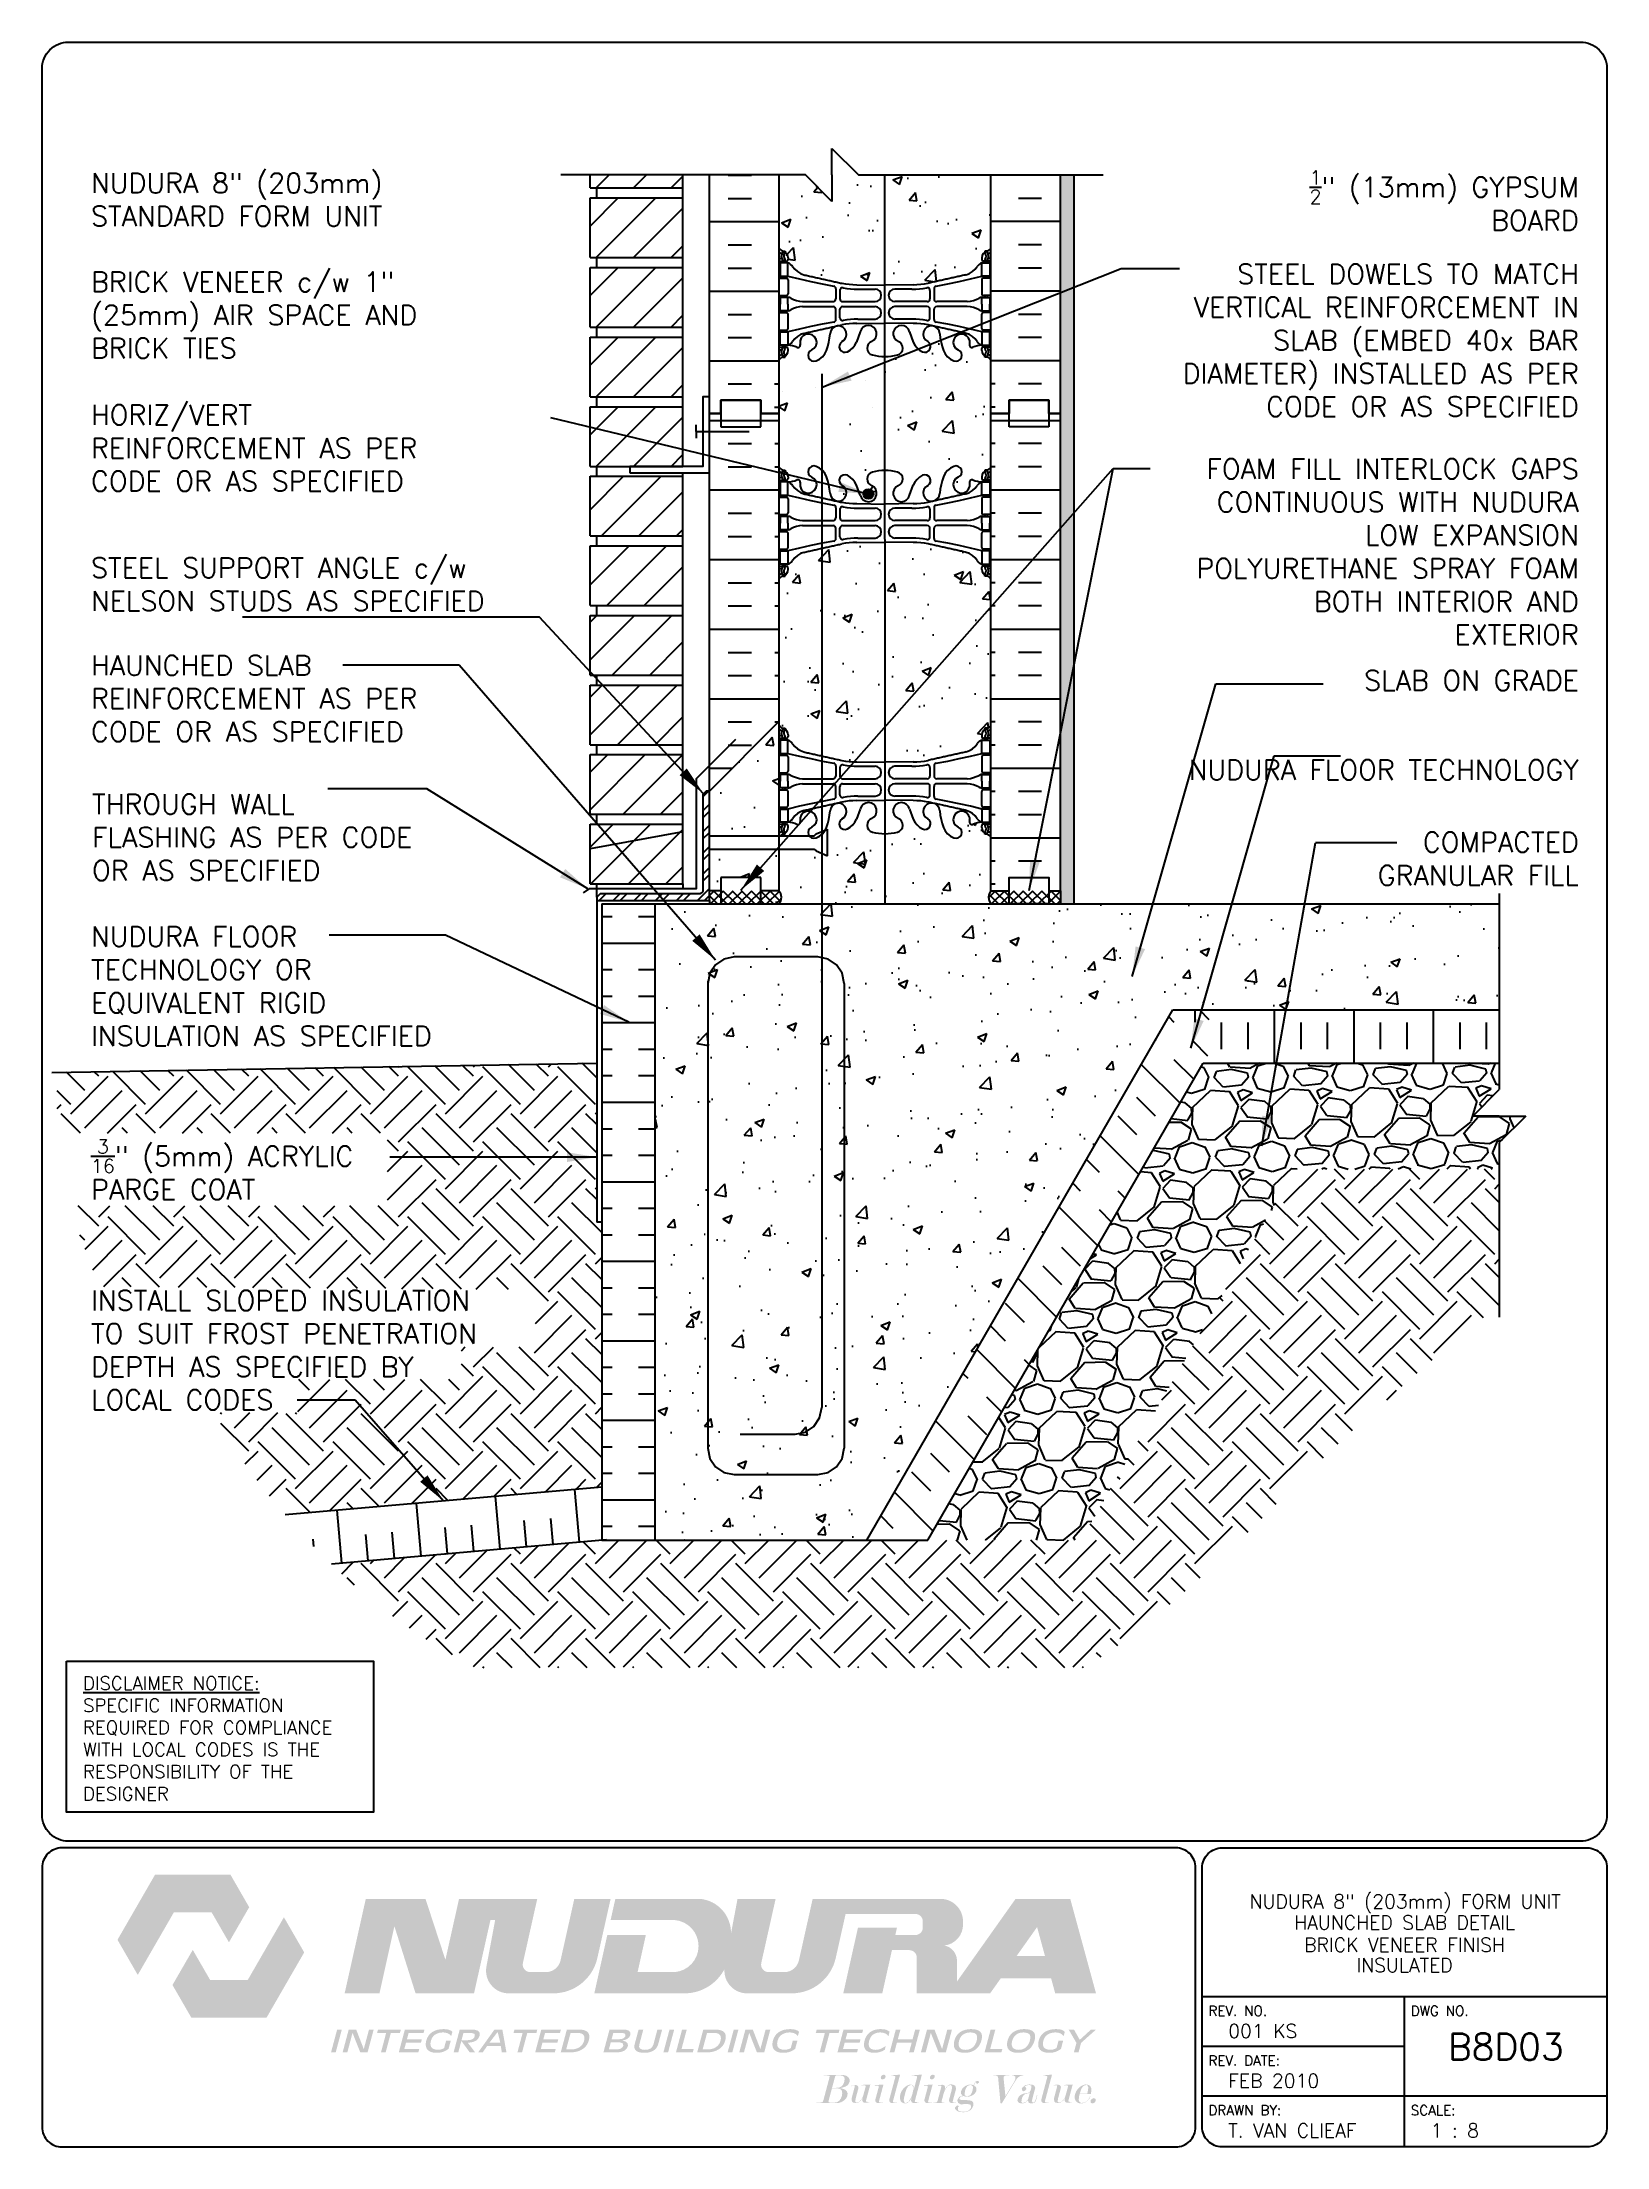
# Paper-space layout 'B8D03' of a CAD drawing. Header units: inches. Extents: x 0.42 to 7.8, y 0.49 to 10.41.
# The model-space entities are those that its viewports show. They can reach past a viewport. Long polylines and large blocks are cut down to what shows.
import ezdxf
from ezdxf.enums import TextEntityAlignment as Align

# ---------------------------------------------------------------- set-up
doc = ezdxf.new("R2010")
doc.units = ezdxf.units.IN
doc.header["$LTSCALE"] = 0.5
doc.header["$MEASUREMENT"] = 0
doc.linetypes.add('DASHED2', pattern=[0.375, 0.25, -0.125])
doc.linetypes.add('HIDDEN2', pattern=[0.1875, 0.125, -0.0625])
for name, color, linetype in [('HATCH', 12, 'Continuous'), ('LINE18', 9, 'Continuous'), ('line25', 2, 'Continuous'), ('LINE3', 3, 'Continuous'), ('LINE50', 5, 'Continuous'), ('LINE9', 9, 'Continuous'), ('LOGO', 7, 'Continuous'), ('TBK_LINE65', 3, 'Continuous'), ('TBK_TEXT', 4, 'Continuous'), ('TEXT', 4, 'Continuous'), ('Web_Edge', 9, 'Continuous')]:
    doc.layers.add(name, color=color, linetype=linetype)
doc.styles.add('DIM', font='romans.shx', dxfattribs={"width": 0.7})
doc.styles.add('ROMANS', font='romans.shx', dxfattribs={"height": 1.125})
doc.dimstyles.new('ext_12', dxfattribs={"dimscale": 12, "dimtxt": 0.09375, "dimasz": 0.09375, "dimexe": 0.09375, "dimexo": 0.0625, "dimgap": 0.0625, "dimtad": 1, "dimdec": 1, "dimzin": 3, "dimdsep": 46, "dimlunit": 4, "dimtxsty": 'DIM', "dimcen": 0.09, "dimdle": 0.09375, "dimclrt": 4, "dimadec": 0, "dimazin": 0, "dimtfac": 1, "dimtdec": 1, "dimtmove": 2, "dimatfit": 3, "dimfxl": 1, "dimfrac": 2, "dimtolj": 1, "dimtzin": 0, "dimarcsym": 0})
pattern_1 = [(50, (61.4655, -0.4946), (3.5863, -0.31376), [0.375, -4.125]), (355, (61.4655, -0.4946), (-0.69376, 3.76096), [0.3, -3.3]), (100.4514, (61.7644, -0.5207), (2.89255, 3.4472), [0.3187, -3.50571]), (46.1842, (61.4655, 0.5054), (5.3362, -0.8276), [0.5625, -6.1875]), (96.6356, (61.91, 0.4364), (4.67331, 4.87059), [0.47805, -5.25856]), (351.184, (61.4655, 0.5054), (4.6733, 4.8706), [0.45, -4.95]), (21, (61.9655, 0.2554), (2.984535, -2.013094), [0.375, -4.125]), (326, (61.9655, 0.2554), (1.21658, 3.62575), [0.3, -3.3]), (71.4514, (62.2143, 0.0877), (4.20111, 1.61265), [0.3187, -3.50571]), (37.5, (61.4655, -0.4946), (0.060799, 1.664469), [0, -3.26, 0, -3.35, 0, -3.3125]), (7.5, (61.4655, -0.4946), (1.315348, 1.972059), [0, -1.91, 0, -3.185, 0, -1.2625]), (327.5, (60.3505, -0.4946), (2.669112, -0.112774), [0, -1.25, 0, -3.9, 0, -5.175]), (317.5, (59.8505, -0.4946), (2.91593, 0.500525), [0, -1.625, 0, -2.59, 0, -3.675])]
pattern_2 = [(45, (61.4655, -0.4946), (2e-16, 2.828427), [2, -2]), (45, (60.9352, 0.0357), (2e-16, 2.828427), [2, -2]), (45, (60.4049, 0.566), (2e-16, 2.828427), [2, -2]), (135, (60.4049, 0.9196), (-2.828427, 4e-16), [2, -2]), (135, (60.9352, 1.45), (-2.828427, 4e-16), [2, -2]), (135, (61.4655, 1.9803), (-2.828427, 4e-16), [2, -2])]

psp = doc.layouts.new('B8D03')

# ---------------------------------------------------------------- texts
at = {"layer": 'TBK_TEXT', "color": 7, "style": 'ROMANS'}
for s, p in [('REV. NO.', (5.9215, 1.107)), ('DWG NO.', (6.876, 1.107)), ('REV. DATE:', (5.9215, 0.8726)), ('DRAWN BY:', (5.9215, 0.6382)), ('SCALE:', (6.876, 0.6382))]:
    psp.add_text(s, height=0.04688, dxfattribs=at).set_placement(p)
at = {"layer": 'TEXT', "insert": (0.6134, 2.7065), "char_height": 0.0625, "width": 1.41371, "attachment_point": 1, "style": 'ROMANS'}
psp.add_mtext('{\\Fromans.shx|c1;\\LDISCLAIMER NOTICE:\\l\\PSPECIFIC INFORMATION REQUIRED FOR COMPLIANCE WITH LOCAL CODES IS THE RESPONSIBILITY OF THE DESIGNER}', dxfattribs=at)

msp = doc.modelspace()

# ---------------------------------------------------------------- texts
at = {"layer": 'TEXT', "char_height": 0.75, "style": 'ROMANS'}
for s, insert, width, attachment_point in [('NUDURA 8" (203mm) STANDARD FORM UNIT', (146.026, 54.853), 16.37365, 4), ('\\A1;{\\H0.7x;\\S1/2;}" (13mm) GYPSUM BOARD', (202.168, 54.823), 11.68021, 6), ('\\A1;STEEL DOWELS TO MATCH VERTICAL REINFORCEMENT IN SLAB (EMBED 40x BAR DIAMETER) INSTALLED AS PER CODE OR AS SPECIFIED', (202.168, 49.544), 16.37365, 6), ('BRICK VENEER c/w 1" (25mm) AIR SPACE AND BRICK TIES', (146.026, 50.499), 16.37365, 4), ('HORIZ/VERT  REINFORCEMENT AS PER CODE OR AS SPECIFIED', (146.026, 45.48), 16.37365, 4), ('\\A1;FOAM FILL INTERLOCK GAPS CONTINUOUS WITH NUDURA LOW EXPANSION POLYURETHANE SPRAY FOAM BOTH INTERIOR AND EXTERIOR', (202.168, 41.568), 16.37365, 6), ('STEEL SUPPORT ANGLE c/w NELSON STUDS AS SPECIFIED', (146.026, 40.336), 16.37365, 4), ('HAUNCHED SLAB REINFORCEMENT AS PER CODE OR AS SPECIFIED', (146.026, 36.032), 16.37365, 4), ('\\A1;SLAB ON GRADE', (202.168, 36.711), 16.37365, 6), ('\\A1;NUDURA FLOOR TECHNOLOGY', (202.168, 33.338), 16.37365, 6), ('THROUGH WALL FLASHING AS PER CODE OR AS SPECIFIED', (146.067, 30.797), 13.10039, 4), ('\\A1;COMPACTED \\PGRANULAR FILL', (202.168, 29.986), 16.37365, 6), ('\\A1;NUDURA FLOOR TECHNOLOGY OR EQUIVALENT RIGID INSULATION AS SPECIFIED', (146.026, 25.178), 14.74727, 4), ('\\A1;{\\H0.7x;\\S3/16;}" (5mm) ACRYLIC PARGE COAT', (146.026, 18.264), 12.26004, 4), ('\\A1;{\\H1x;INSTALL SLOPED INSULATION TO SUIT FROST PENETRATION DEPTH AS SPECIFIED BY LOCAL CODES}', (146.026, 11.448), 16.67476, 4)]:
    msp.add_mtext(s, dxfattribs=dict(at, insert=insert, width=width, attachment_point=attachment_point))

# ---------------------------------------------------------------- blocks, each defined once
blk = doc.blocks.new('TITLEBLOCK-Tag')
at = {"style": 'ROMANS'}
for tag, height, p in [('TITLE_LINE_1', 0.0625, (0.927, -0.1328)), ('TITLE_LINE_2', 0.0625, (0.9294, -0.2258)), ('CENTRE-LINE-3', 0.0625, (0.927, -0.3246)), ('TITLE_LINE_4', 0.0625, (0.927, -0.4299)), ('TITLE_LINE_5', 0.0625, (0.927, -0.526)), ('DWG', 0.125, (1.4043, -0.9102))]:
    blk.add_attdef(tag, text='', height=height, dxfattribs=at).set_placement(p, align=Align.MIDDLE_CENTER)
for tag, p in [('LATEST_REVISION', (0.0954, -0.8366)), ('REVISION_DATE', (0.0954, -1.071)), ('DRAWN_BY', (0.0954, -1.3053)), ('SCALE', (1.0499, -1.3053))]:
    blk.add_attdef(tag, text='', height=0.0469, dxfattribs=at).set_placement(p, align=Align.MIDDLE_LEFT)

# ---------------------------------------------------------------- hatches: boundary and pattern name
at = {"layer": 'HATCH'}
h = msp.add_hatch(dxfattribs=at)
h.set_pattern_fill('AR-CONC', color=256, scale=0.5)
edge = h.paths.add_edge_path()
edge.add_line((175.977, 41.935), (174.92, 41.919))
edge.add_arc((174.915, 38.935), 2.984, 89.90053, 100.74538)
edge.add_spline(control_points=[(174.359, 41.867), (173.879, 41.76)], knot_values=[0.666478, 0.666478, 1, 1], degree=1, periodic=0)
edge.add_spline(control_points=[(173.875, 41.759), (173.862, 41.756)], knot_values=[0.654597, 0.654597, 0.663649, 0.663649], degree=1, periodic=0)
edge.add_spline(control_points=[(173.862, 41.756), (173.81, 41.745)], knot_values=[0.618386, 0.618386, 0.654597, 0.654597], degree=1, periodic=0)
edge.add_spline(control_points=[(173.81, 41.745), (173.696, 41.719)], knot_values=[0.539205, 0.539205, 0.618386, 0.618386], degree=1, periodic=0)
edge.add_spline(control_points=[(173.691, 41.718), (173.673, 41.714)], knot_values=[0.522983, 0.522983, 0.535342, 0.535342], degree=1, periodic=0)
edge.add_spline(control_points=[(173.673, 41.714), (173.602, 41.698)], knot_values=[0.473545, 0.473545, 0.522983, 0.522983], degree=1, periodic=0)
edge.add_line((173.602, 41.698), (173.602, 33.865))
edge.add_spline(control_points=[(173.602, 33.865), (173.628, 33.859)], knot_values=[0.473545, 0.473545, 0.491679, 0.491679], degree=1, periodic=0)
edge.add_spline(control_points=[(173.628, 33.859), (173.63, 33.859)], knot_values=[0.491679, 0.491679, 0.493169, 0.493169], degree=1, periodic=0)
edge.add_spline(control_points=[(173.63, 33.859), (173.637, 33.857)], knot_values=[0.493169, 0.493169, 0.498075, 0.498075], degree=1, periodic=0)
edge.add_spline(control_points=[(173.637, 33.857), (173.639, 33.857)], knot_values=[0.498075, 0.498075, 0.499132, 0.499132], degree=1, periodic=0)
edge.add_spline(control_points=[(173.639, 33.857), (173.642, 33.856)], knot_values=[0.499132, 0.499132, 0.501165, 0.501165], degree=1, periodic=0)
edge.add_spline(control_points=[(173.642, 33.856), (173.648, 33.855)], knot_values=[0.501165, 0.501165, 0.505529, 0.505529], degree=1, periodic=0)
edge.add_spline(control_points=[(173.648, 33.855), (173.65, 33.854)], knot_values=[0.505529, 0.505529, 0.507128, 0.507128], degree=1, periodic=0)
edge.add_spline(control_points=[(173.65, 33.854), (173.673, 33.849)], knot_values=[0.507128, 0.507128, 0.522983, 0.522983], degree=1, periodic=0)
edge.add_spline(control_points=[(173.673, 33.849), (173.691, 33.845)], knot_values=[0.522983, 0.522983, 0.535342, 0.535342], degree=1, periodic=0)
edge.add_spline(control_points=[(173.691, 33.845), (173.695, 33.844)], knot_values=[0.535342, 0.535342, 0.538432, 0.538432], degree=1, periodic=0)
edge.add_spline(control_points=[(173.695, 33.844), (173.696, 33.844)], knot_values=[0.538432, 0.538432, 0.539205, 0.539205], degree=1, periodic=0)
edge.add_spline(control_points=[(173.696, 33.844), (173.81, 33.819)], knot_values=[0.539205, 0.539205, 0.618386, 0.618386], degree=1, periodic=0)
edge.add_spline(control_points=[(173.81, 33.819), (173.862, 33.807)], knot_values=[0.618386, 0.618386, 0.654597, 0.654597], degree=1, periodic=0)
edge.add_spline(control_points=[(173.862, 33.807), (173.875, 33.804)], knot_values=[0.654597, 0.654597, 0.663649, 0.663649], degree=1, periodic=0)
edge.add_spline(control_points=[(173.875, 33.804), (173.879, 33.803)], knot_values=[0.663649, 0.663649, 0.665912, 0.665912], degree=1, periodic=0)
edge.add_spline(control_points=[(173.879, 33.803), (173.879, 33.803)], knot_values=[0.665912, 0.665912, 0.666478, 0.666478], degree=1, periodic=0)
edge.add_spline(control_points=[(173.879, 33.803), (174.359, 33.696)], knot_values=[0.666478, 0.666478, 1, 1], degree=1, periodic=0)
edge.add_arc((174.915, 36.628), 2.984, 259.25462, 270.09947)
edge.add_line((174.92, 33.644), (175.981, 33.628))
edge.add_line((175.981, 33.628), (175.977, 41.935))
edge = h.paths.add_edge_path()
edge.add_spline(control_points=[(173.602, 41.698), (173.583, 41.694)], knot_values=[0.460483, 0.460483, 0.473545, 0.473545], degree=1, periodic=0)
edge.add_spline(control_points=[(173.577, 41.693), (173.451, 41.664)], knot_values=[0.368386, 0.368386, 0.456146, 0.456146], degree=1, periodic=0)
edge.add_spline(control_points=[(173.451, 41.664), (173.413, 41.656)], knot_values=[0.342097, 0.342097, 0.368386, 0.368386], degree=1, periodic=0)
edge.add_spline(control_points=[(173.404, 41.654), (173.401, 41.653)], knot_values=[0.333881, 0.333881, 0.335524, 0.335524], degree=1, periodic=0)
edge.add_spline(control_points=[(173.401, 41.653), (172.921, 41.546)], knot_values=[0, 0, 0.333368, 0.333368], degree=1, periodic=0)
edge.add_arc((173.129, 40.832), 0.743, 106.18929, 145.77198)
edge.add_arc((172.206, 41.444), 0.364, 289.66126, 327.95758, ccw=False)
edge.add_line((172.328, 41.101), (172.223, 41.101))
edge.add_line((172.223, 41.101), (172.223, 41.031))
edge.add_line((172.223, 41.031), (172.27, 41.031))
edge.add_arc((172.27, 40.969), 0.0625, 0, 90, ccw=False)
edge.add_line((172.333, 40.969), (172.333, 40.901))
edge.add_arc((172.083, 40.901), 0.25, 304.0558, 360, ccw=False)
edge.add_line((172.223, 40.694), (172.223, 40.652))
edge.add_line((172.223, 40.652), (172.133, 40.652))
edge.add_arc((172.333, 40.194), 0.5, 113.57818, 133.78911)
edge.add_line((171.987, 40.555), (171.987, 35.171))
edge.add_line((171.987, 35.171), (171.987, 35.008))
edge.add_arc((172.333, 35.369), 0.5, 226.21089, 246.42182)
edge.add_line((172.133, 34.911), (172.223, 34.911))
edge.add_line((172.223, 34.911), (172.223, 34.869))
edge.add_arc((172.083, 34.662), 0.25, 0, 55.9442, ccw=False)
edge.add_line((172.333, 34.662), (172.333, 34.595))
edge.add_arc((172.27, 34.595), 0.0625, -90, 0, ccw=False)
edge.add_line((172.27, 34.532), (172.223, 34.532))
edge.add_line((172.223, 34.532), (172.223, 34.462))
edge.add_line((172.223, 34.462), (172.328, 34.462))
edge.add_arc((172.206, 34.12), 0.364, 32.04242, 70.33874, ccw=False)
edge.add_arc((173.129, 34.731), 0.743, 214.22802, 253.81071)
edge.add_spline(control_points=[(172.921, 34.017), (173.401, 33.91)], knot_values=[0, 0, 0.333368, 0.333368], degree=1, periodic=0)
edge.add_spline(control_points=[(173.401, 33.91), (173.401, 33.91)], knot_values=[0.333368, 0.333368, 0.33347, 0.33347], degree=1, periodic=0)
edge.add_spline(control_points=[(173.401, 33.91), (173.401, 33.91)], knot_values=[0.33347, 0.33347, 0.333716, 0.333716], degree=1, periodic=0)
edge.add_spline(control_points=[(173.401, 33.91), (173.401, 33.91)], knot_values=[0.333716, 0.333716, 0.333881, 0.333881], degree=1, periodic=0)
edge.add_spline(control_points=[(173.401, 33.91), (173.404, 33.909)], knot_values=[0.333881, 0.333881, 0.335524, 0.335524], degree=1, periodic=0)
edge.add_spline(control_points=[(173.404, 33.909), (173.413, 33.907)], knot_values=[0.335524, 0.335524, 0.342097, 0.342097], degree=1, periodic=0)
edge.add_spline(control_points=[(173.413, 33.907), (173.451, 33.899)], knot_values=[0.342097, 0.342097, 0.368386, 0.368386], degree=1, periodic=0)
edge.add_spline(control_points=[(173.451, 33.899), (173.577, 33.871)], knot_values=[0.368386, 0.368386, 0.456146, 0.456146], degree=1, periodic=0)
edge.add_spline(control_points=[(173.577, 33.871), (173.577, 33.871)], knot_values=[0.456146, 0.456146, 0.456197, 0.456197], degree=1, periodic=0)
edge.add_spline(control_points=[(173.577, 33.871), (173.577, 33.871)], knot_values=[0.456197, 0.456197, 0.456401, 0.456401], degree=1, periodic=0)
edge.add_spline(control_points=[(173.577, 33.871), (173.579, 33.87)], knot_values=[0.456401, 0.456401, 0.457217, 0.457217], degree=1, periodic=0)
edge.add_spline(control_points=[(173.579, 33.87), (173.583, 33.869)], knot_values=[0.457217, 0.457217, 0.460483, 0.460483], degree=1, periodic=0)
edge.add_line((173.602, 33.865), (173.602, 41.698))
edge = h.paths.add_edge_path()
edge.add_arc((179.641, 40.194), 0.5, 46.21089, 66.42182)
edge.add_line((179.841, 40.652), (179.751, 40.652))
edge.add_line((179.751, 40.652), (179.751, 40.694))
edge.add_arc((179.891, 40.901), 0.25, 180, 235.9442, ccw=False)
edge.add_line((179.641, 40.901), (179.641, 40.969))
edge.add_arc((179.703, 40.969), 0.0625, 90, 180, ccw=False)
edge.add_line((179.703, 41.031), (179.751, 41.031))
edge.add_line((179.751, 41.031), (179.751, 41.101))
edge.add_line((179.751, 41.101), (179.646, 41.101))
edge.add_arc((179.768, 41.444), 0.364, 212.04242, 250.33874, ccw=False)
edge.add_arc((178.845, 40.832), 0.743, 34.22802, 73.81071)
edge.add_spline(control_points=[(179.053, 41.546), (177.615, 41.867)], knot_values=[0, 0, 1, 1], degree=1, periodic=0)
edge.add_arc((177.059, 38.935), 2.984, 79.25462, 90.09947)
edge.add_line((177.054, 41.919), (175.987, 41.935))
edge.add_line((175.987, 41.935), (175.977, 41.935))
edge.add_line((175.977, 41.935), (175.981, 33.628))
edge.add_line((175.981, 33.628), (175.987, 33.628))
edge.add_line((175.987, 33.628), (177.054, 33.644))
edge.add_arc((177.059, 36.628), 2.984, 269.90053, 280.74538)
edge.add_spline(control_points=[(177.615, 33.696), (179.053, 34.017)], knot_values=[0, 0, 1, 1], degree=1, periodic=0)
edge.add_arc((178.845, 34.731), 0.743, 286.18929, 325.77198)
edge.add_arc((179.768, 34.12), 0.364, 109.66126, 147.95758, ccw=False)
edge.add_line((179.646, 34.462), (179.751, 34.462))
edge.add_line((179.751, 34.462), (179.751, 34.532))
edge.add_line((179.751, 34.532), (179.703, 34.532))
edge.add_arc((179.703, 34.595), 0.0625, 180, 270, ccw=False)
edge.add_line((179.641, 34.595), (179.641, 34.662))
edge.add_arc((179.891, 34.662), 0.25, 124.0558, 180, ccw=False)
edge.add_line((179.751, 34.869), (179.751, 34.911))
edge.add_line((179.751, 34.911), (179.841, 34.911))
edge.add_arc((179.641, 35.369), 0.5, 293.57818, 313.78911)
edge.add_line((179.987, 35.008), (179.987, 40.555))
h.paths.add_polyline_path([(179.987, 30.816, 0.088416), (179.841, 30.913), (179.751, 30.913), (179.751, 30.955, -0.249069), (179.641, 31.162), (179.641, 31.23, -0.414214), (179.703, 31.292), (179.751, 31.292), (179.751, 31.362), (179.646, 31.362, 0.085348), (179.317, 31.287, -0.669601), (179.184, 31.407, 2.087231), (178.75, 31.182, -1), (178.587, 30.774, -0.21345), (178.194, 31.163, -0.069923), (178.058, 31.807, 1.702394), (177.608, 31.494, -0.940793), (177.404, 31.111, -0.173075), (177.058, 31.477), (176.916, 31.864, 1.612474), (176.484, 31.505, -0.734872), (176.461, 30.994, -0.069145), (175.982, 30.932), (175.984, 28.282), (179.987, 28.282, -0.387788), (179.987, 28.782)])
h.paths.add_polyline_path([(175.982, 30.932, -0.067806), (175.513, 30.994, -0.734872), (175.49, 31.505, 1.612474), (175.058, 31.864), (174.916, 31.477, -0.173075), (174.57, 31.111, -0.940793), (174.366, 31.494, 1.702394), (173.916, 31.807, -0.069923), (173.78, 31.163, -0.038043), (173.735, 31.07), (173.815, 31.103), (173.815, 30.103), (173.602, 30.191), (173.602, 28.282), (175.984, 28.282)])
h.paths.add_polyline_path([(173.602, 30.191), (173.388, 30.28), (173.315, 30.353), (171.987, 30.353), (171.987, 28.782, -0.387788), (171.987, 28.282), (173.602, 28.282)])
h.paths.add_polyline_path([(173.224, 31.182, 2.087231), (172.79, 31.407, -0.669601), (172.657, 31.287, 0.085348), (172.328, 31.362), (172.223, 31.362), (172.223, 31.292), (172.27, 31.292, -0.414214), (172.333, 31.23), (172.333, 31.162, -0.249069), (172.223, 30.955), (172.223, 30.913), (172.133, 30.913, 0.059703), (172.03, 30.853), (173.124, 30.853, -0.480972)])
h.paths.add_polyline_path([(179.987, 48.816, 0.088416), (179.841, 48.913), (179.751, 48.913), (179.751, 48.955, -0.249069), (179.641, 49.162), (179.641, 49.23, -0.414214), (179.703, 49.292), (179.751, 49.292), (179.751, 49.362), (179.646, 49.362, 0.085348), (179.317, 49.287, -0.669601), (179.184, 49.407, 2.087231), (178.75, 49.182, -1), (178.587, 48.774, -0.21345), (178.194, 49.163, -0.068226), (178.059, 49.791, 1.753171), (177.608, 49.494, -0.940793), (177.404, 49.111, -0.173075), (177.058, 49.477), (176.916, 49.864, 1.612474), (176.484, 49.505, -0.734872), (176.461, 48.994, -0.068475), (175.987, 48.932, -0.001953), (175.973, 48.932), (175.975, 44.631, -0.070129), (176.461, 44.57, -0.734872), (176.484, 44.058, 1.612474), (176.916, 43.699), (177.058, 44.086, -0.173075), (177.404, 44.452, -0.940793), (177.608, 44.069, 1.753171), (178.059, 43.773, -0.068226), (178.194, 44.4, -0.21345), (178.587, 44.79, -1), (178.75, 44.381, 2.087231), (179.184, 44.156, -0.669601), (179.317, 44.277, 0.085348), (179.646, 44.201), (179.751, 44.201), (179.751, 44.271), (179.703, 44.271, -0.414214), (179.641, 44.334), (179.641, 44.401, -0.249069), (179.751, 44.608), (179.751, 44.65), (179.841, 44.65, 0.088416), (179.987, 44.747), (179.987, 46.782)])
h.paths.add_polyline_path([(175.974, 46.626), (174.894, 46.626), (173.602, 46.626), (173.602, 44.658, -0.117299), (173.78, 44.4, -0.068226), (173.915, 43.773, 1.753171), (174.366, 44.069, -0.940793), (174.57, 44.452, -0.173075), (174.916, 44.086), (175.058, 43.699, 1.612474), (175.49, 44.058, -0.734872), (175.513, 44.57, -0.066822), (175.975, 44.632)])
h.paths.add_polyline_path([(175.553, 43.747, -1), (175.178, 43.747, -1)], flags=16)
edge = h.paths.add_edge_path()
edge.add_line((179.646, 52.462), (179.751, 52.462))
edge.add_line((179.751, 52.462), (179.751, 52.532))
edge.add_line((179.751, 52.532), (179.703, 52.532))
edge.add_arc((179.703, 52.595), 0.0625, 180, 270, ccw=False)
edge.add_line((179.641, 52.595), (179.641, 52.662))
edge.add_arc((179.891, 52.662), 0.25, 124.0558, 180, ccw=False)
edge.add_line((179.751, 52.869), (179.751, 52.911))
edge.add_line((179.751, 52.911), (179.841, 52.911))
edge.add_arc((179.641, 53.369), 0.5, 293.57818, 313.78911)
edge.add_line((179.987, 53.008), (179.987, 55.782))
edge.add_line((179.987, 55.782), (175.97, 55.782))
edge.add_line((175.97, 55.782), (175.972, 51.628))
edge.add_line((175.972, 51.628), (175.987, 51.628))
edge.add_line((175.987, 51.628), (177.054, 51.644))
edge.add_arc((177.059, 54.628), 2.984, 269.90053, 280.74538)
edge.add_spline(control_points=[(177.615, 51.696), (179.053, 52.017)], knot_values=[0, 0, 1, 1], degree=1, periodic=0)
edge.add_arc((178.845, 52.731), 0.743, 286.18929, 325.77198)
edge.add_arc((179.768, 52.12), 0.364, 109.66126, 147.95758, ccw=False)
edge = h.paths.add_edge_path()
edge.add_line((175.97, 55.782), (174.987, 55.782))
edge.add_line((174.987, 55.782), (173.987, 56.782))
edge.add_line((173.987, 56.782), (173.987, 55.782))
edge.add_line((173.987, 55.782), (173.987, 54.782))
edge.add_line((173.987, 54.782), (172.987, 55.782))
edge.add_line((172.987, 55.782), (171.987, 55.782))
edge.add_line((171.987, 55.782), (171.987, 53.008))
edge.add_arc((172.333, 53.369), 0.5, 226.21089, 246.42182)
edge.add_line((172.133, 52.911), (172.223, 52.911))
edge.add_line((172.223, 52.911), (172.223, 52.869))
edge.add_arc((172.083, 52.662), 0.25, 0, 55.9442, ccw=False)
edge.add_line((172.333, 52.662), (172.333, 52.595))
edge.add_arc((172.27, 52.595), 0.0625, -90, 0, ccw=False)
edge.add_line((172.27, 52.532), (172.223, 52.532))
edge.add_line((172.223, 52.532), (172.223, 52.462))
edge.add_line((172.223, 52.462), (172.328, 52.462))
edge.add_arc((172.206, 52.12), 0.364, 32.04242, 70.33874, ccw=False)
edge.add_arc((173.129, 52.731), 0.743, 214.22802, 253.81071)
edge.add_spline(control_points=[(172.921, 52.017), (174.359, 51.696)], knot_values=[0, 0, 1, 1], degree=1, periodic=0)
edge.add_arc((174.915, 54.628), 2.984, 259.25462, 270.09947)
edge.add_line((174.92, 51.644), (175.972, 51.628))
edge.add_line((175.972, 51.628), (175.97, 55.782))
h = msp.add_hatch(dxfattribs=at)
h.set_pattern_fill('AR-SAND', color=256, scale=0.25, style=0)
h.set_pattern_definition([(37.5, (67.52804, -0.4946), (-0.0157483, 0.481706), [0, -0.38, 0, -0.425, 0, -0.40625]), (7.5, (67.52804, -0.4946), (0.4424442, 0.7055365), [0, -0.205, 0, -0.3425, 0, -0.13125]), (327.5, (67.22054, -0.4946), (0.7785355, 0.0014148), [0, -0.125, 0, -0.45, 0, -0.5875]), (317.5, (67.22054, -0.4946), (0.7515317, 0.219419), [0, -0.0625, 0, -0.295, 0, -0.3375])])
h.paths.add_polyline_path([(183.112, 55.782), (182.612, 55.782), (182.612, 46.782), (182.612, 28.782), (182.612, 28.282), (183.112, 28.282)])
h = msp.add_hatch(dxfattribs=at)
h.set_pattern_fill('INSUL', color=256, scale=7, style=0)
h.set_pattern_definition([(0, (-2754.1746, -368.228), (0, 2.625), []), (0, (-2754.1746, -367.353), (0, 2.625), [0.875, -0.875]), (0, (-2754.1746, -366.478), (0, 2.625), [0.875, -0.875])])
h.paths.add_polyline_path([(169.362, 32.541), (171.987, 35.171), (171.987, 46.782), (171.299, 46.782), (171.299, 47.282), (169.799, 47.282), (169.799, 46.782), (169.362, 46.782)])
h = msp.add_hatch(dxfattribs=at)
h.set_pattern_fill('INSUL', color=256, scale=7, style=0)
h.set_pattern_definition([(180, (3106.1486, -368.228), (0, 2.625), []), (180, (3106.1486, -367.353), (0, 2.625), [0.875, -0.875]), (180, (3106.1486, -366.478), (0, 2.625), [0.875, -0.875])])
h.paths.add_polyline_path([(182.612, 28.782), (182.174, 28.782), (182.174, 29.282), (180.674, 29.282), (180.674, 28.782), (179.987, 28.782), (179.987, 46.782), (180.674, 46.782), (180.674, 47.282), (182.174, 47.282), (182.174, 46.782), (182.612, 46.782)])
h = msp.add_hatch(dxfattribs=at)
h.set_pattern_fill('AR-CONC', color=256, scale=0.5, style=0)
h.set_pattern_definition(pattern_1)
h.paths.add_polyline_path([(171.987, 35.171), (169.362, 32.541), (169.362, 30.853), (171.987, 30.853)])
h = msp.add_hatch(dxfattribs=at)
h.set_pattern_fill('ANSI32', color=256, scale=1.5, style=0)
h.set_pattern_definition([(45, (254.7215, -126.01794), (-0.3977476, 0.3977476), []), (45, (254.98664, -126.01794), (-0.3977476, 0.3977476), [])])
h.paths.add_polyline_path([(169.362, 28.416), (169.362, 32.541), (169.237, 32.541), (169.112, 32.416), (169.112, 28.791, -0.414214), (168.987, 28.666), (165.237, 28.666), (165.112, 28.541), (165.112, 28.416)])
h = msp.add_hatch(dxfattribs=at)
h.set_pattern_fill('AR-CONC', color=256, scale=0.5, style=0)
h.set_pattern_definition(pattern_1)
h.paths.add_polyline_path([(171.299, 29.282), (171.299, 28.782), (171.987, 28.782), (171.987, 30.353), (169.362, 30.353), (169.362, 28.782), (169.799, 28.782), (169.799, 29.282)])
h = msp.add_hatch(dxfattribs=at)
h.set_pattern_fill('AR-CONC', color=256, scale=0.5, style=0)
h.paths.add_polyline_path([(173.609, 30.189), (173.388, 30.28), (173.315, 30.353), (171.987, 30.353), (171.987, 28.782), (171.299, 28.782), (171.299, 28.282), (173.608, 28.282)])
h = msp.add_hatch(dxfattribs=at)
h.set_pattern_fill('ANSI37', color=256, scale=2, style=0)
h.set_pattern_definition([(45, (171.83088, 28.59116), (-0.1767767, 0.1767767), []), (135, (171.83088, 28.59116), (-0.1767767, -0.1767767), [])])
h.paths.add_polyline_path([(171.987, 28.782), (171.299, 28.782), (171.299, 28.282), (171.987, 28.282, 0.387788)])
h.paths.add_polyline_path([(171.299, 28.782), (169.799, 28.782), (169.799, 28.282), (171.299, 28.282)])
h.paths.add_polyline_path([(169.799, 28.782), (169.362, 28.782), (169.362, 28.416), (169.362, 28.282), (169.799, 28.282)])
h.paths.add_polyline_path([(182.612, 28.782), (182.359, 28.782), (182.174, 28.515), (182.174, 28.282), (182.612, 28.282)])
h.paths.add_polyline_path([(182.359, 28.782), (182.174, 28.782), (182.174, 28.515)], flags=17)
h.paths.add_polyline_path([(182.174, 28.782), (180.674, 28.782), (180.674, 28.282), (182.013, 28.282), (182.174, 28.515)])
h.paths.add_polyline_path([(182.174, 28.515), (182.013, 28.282), (182.174, 28.282)], flags=17)
h.paths.add_polyline_path([(180.674, 28.782), (179.987, 28.782, 0.387788), (179.987, 28.282), (180.674, 28.282)])
h = msp.add_hatch(dxfattribs=at)
h.set_pattern_fill('INSUL', color=256, scale=8, style=0)
h.set_pattern_definition([(0, (136.6867, 11.8028), (0, 3), []), (0, (136.6867, 12.8028), (0, 3), [1, -1]), (0, (136.6867, 13.8028), (0, 3), [1, -1])])
h.paths.add_polyline_path([(167.299, 28.282), (165.299, 28.282), (165.299, 4.282), (167.299, 4.282)])
h = msp.add_hatch(dxfattribs=at)
h.set_pattern_fill('AR-CONC', color=256, scale=0.5, style=0)
h.set_pattern_definition(pattern_1)
h.paths.add_polyline_path([(187.424, 25.282), (191.334, 25.282), (192.169, 28.282), (170.902, 28.282), (170.902, 26.282), (174.454, 26.282), (174.454, 6.282), (169.299, 6.282), (169.299, 26.282), (170.902, 26.282), (170.902, 28.282), (167.299, 28.282), (167.299, 4.282), (175.299, 4.282)])
h.paths.add_polyline_path([(174.454, 26.282), (169.299, 26.282), (169.299, 6.282), (174.454, 6.282)], flags=17)
h = msp.add_hatch(dxfattribs=at)
h.set_pattern_fill('AR-CONC', color=256, scale=0.5, style=0)
h.set_pattern_definition(pattern_1)
h.paths.add_polyline_path([(199.168, 28.282), (187.424, 28.282), (187.424, 25.282), (199.168, 25.282)])
h = msp.add_hatch(dxfattribs=at)
h.set_pattern_fill('AR-CONC', color=256, scale=0.5, style=0)
h.set_pattern_definition(pattern_1)
h.paths.add_polyline_path([(199.168, 24.282), (199.168, 25.282), (187.424, 25.282), (186.846, 24.282)])
h = msp.add_hatch(dxfattribs=at)
h.set_pattern_fill('INSUL', color=256, scale=8, angle=315, style=0)
h.set_pattern_definition([(315, (136.6867, 11.8028), (2.12132, 2.12132), []), (315, (137.3938, 12.51), (2.12132, 2.12132), [1, -1]), (315, (138.101, 13.217), (2.12132, 2.12132), [1, -1])])
h.paths.add_polyline_path([(188.001, 24.282), (186.846, 24.282), (175.299, 4.282), (177.609, 4.282), (188.579, 23.282)])
h = msp.add_hatch(dxfattribs=at)
h.set_pattern_fill('INSUL', color=256, scale=8, angle=90, style=0)
h.set_pattern_definition([(90, (136.6867, 10.8028), (-3, 2e-16), []), (90, (135.6867, 10.8028), (-3, 2e-16), [1, -1]), (90, (134.6867, 10.8028), (-3, 2e-16), [1, -1])])
h.paths.add_polyline_path([(199.168, 24.282), (191.334, 24.282), (190.91, 22.763), (190.778, 22.282), (199.168, 22.282)])
h.paths.add_polyline_path([(191.334, 24.282), (187.424, 24.282), (188.579, 22.282), (190.778, 22.282), (190.91, 22.763)])
h = msp.add_hatch(dxfattribs=at)
h.set_pattern_fill('EARTH', color=256, scale=8, angle=45, style=0)
h.set_pattern_definition(pattern_2)
h.paths.add_polyline_path([(143.853, 19.524), (143.847, 19.533), (143.853, 19.523)])
h.paths.add_polyline_path([(144.751, 21.926), (144.751, 19.641), (157.219, 19.641), (157.219, 16.899), (145.143, 16.899), (145.14, 16.906), (145.16, 16.858), (145.181, 16.81), (145.202, 16.761), (145.222, 16.712), (145.243, 16.663), (145.264, 16.613), (145.284, 16.563), (145.305, 16.513), (145.326, 16.462), (145.347, 16.411), (145.368, 16.359), (145.39, 16.307), (145.411, 16.255), (145.432, 16.202), (145.454, 16.15), (145.475, 16.096), (145.497, 16.042), (145.518, 15.988), (145.54, 15.934), (145.562, 15.879), (145.584, 15.824), (145.606, 15.768), (145.628, 15.712), (145.65, 15.656), (145.672, 15.599), (145.694, 15.542), (145.716, 15.484), (145.739, 15.427), (145.761, 15.368), (145.784, 15.31), (145.806, 15.25), (145.829, 15.191), (145.852, 15.131), (145.875, 15.071), (145.898, 15.01), (145.921, 14.949), (145.944, 14.887), (145.967, 14.826), (145.99, 14.763), (146.014, 14.7), (146.037, 14.637), (146.061, 14.574), (146.084, 14.51), (146.108, 14.445), (146.132, 14.381), (146.156, 14.315), (146.18, 14.25), (146.204, 14.184), (146.228, 14.117), (146.252, 14.05), (146.276, 13.983), (146.301, 13.915), (146.325, 13.847), (162.8, 13.735), (162.801, 11.568), (160.009, 11.569), (160.007, 10.344), (153.83, 10.348), (153.831, 9.093), (150.708, 9.094), (150.723, 9.067), (150.738, 9.04), (150.752, 9.014), (150.766, 8.989), (150.78, 8.964), (150.793, 8.94), (150.806, 8.917), (150.818, 8.894), (150.831, 8.872), (150.843, 8.85), (150.854, 8.828), (150.865, 8.808), (150.876, 8.787), (150.887, 8.768), (150.897, 8.748), (150.907, 8.73), (150.917, 8.711), (150.926, 8.694), (150.935, 8.676), (150.944, 8.659), (150.953, 8.643), (150.961, 8.627), (150.969, 8.612), (150.976, 8.597), (150.984, 8.582), (150.991, 8.568), (150.998, 8.555), (151.004, 8.541), (151.011, 8.528), (151.017, 8.516), (151.023, 8.504), (151.028, 8.492), (151.034, 8.481), (151.039, 8.47), (151.044, 8.46), (151.048, 8.449), (151.053, 8.44), (151.057, 8.43), (151.061, 8.421), (151.065, 8.412), (151.069, 8.404), (151.072, 8.396), (151.076, 8.388), (151.079, 8.38), (151.082, 8.373), (151.085, 8.366), (151.087, 8.36), (151.09, 8.353), (151.092, 8.347), (151.094, 8.341), (151.096, 8.336), (151.098, 8.33), (151.1, 8.325), (151.101, 8.32), (151.103, 8.316), (151.104, 8.311), (151.105, 8.307), (151.107, 8.303), (151.108, 8.299), (151.108, 8.296), (151.109, 8.292), (151.11, 8.289), (151.111, 8.286), (151.111, 8.283), (151.111, 8.28), (151.112, 8.278), (151.112, 8.275), (151.112, 8.273), (151.112, 8.271), (151.112, 8.269), (151.113, 8.267), (151.112, 8.265), (151.112, 8.263), (151.112, 8.262), (151.112, 8.26), (151.112, 8.259), (151.112, 8.257), (151.112, 8.256), (151.111, 8.255), (151.111, 8.253), (151.111, 8.252), (151.11, 8.251), (151.11, 8.25), (151.11, 8.249), (151.11, 8.248), (151.109, 8.247), (151.109, 8.246), (151.109, 8.245), (151.109, 8.243), (151.109, 8.242), (151.109, 8.241), (151.109, 8.24), (151.109, 8.239), (151.109, 8.238), (151.109, 8.236), (151.109, 8.235), (151.109, 8.234), (151.109, 8.232), (151.11, 8.231), (151.11, 8.229), (151.111, 8.227), (151.111, 8.225), (151.112, 8.223), (151.113, 8.221), (151.114, 8.219), (151.115, 8.217), (151.116, 8.214), (151.117, 8.211), (151.119, 8.209), (151.12, 8.206), (151.122, 8.202), (151.124, 8.199), (151.125, 8.196), (151.128, 8.192), (151.13, 8.188), (151.132, 8.184), (151.135, 8.18), (151.137, 8.175), (151.14, 8.171), (151.143, 8.166), (151.146, 8.161), (151.15, 8.155), (151.153, 8.149), (151.157, 8.143), (151.161, 8.137), (151.165, 8.131), (151.17, 8.124), (151.174, 8.117), (151.179, 8.11), (151.184, 8.102), (151.189, 8.094), (151.195, 8.086), (151.2, 8.077), (151.206, 8.068), (151.213, 8.059), (151.219, 8.05), (151.226, 8.04), (151.233, 8.029), (151.24, 8.019), (151.247, 8.008), (151.255, 7.996), (151.263, 7.985), (151.271, 7.973), (151.28, 7.96), (151.288, 7.948), (151.297, 7.934), (151.306, 7.921), (151.316, 7.907), (151.325, 7.893), (151.335, 7.879), (151.345, 7.864), (151.356, 7.85), (151.366, 7.834), (151.377, 7.819), (151.388, 7.803), (151.4, 7.787), (151.411, 7.77), (151.423, 7.753), (151.435, 7.736), (151.447, 7.719), (151.459, 7.702), (151.472, 7.684), (151.485, 7.666), (151.498, 7.647), (151.511, 7.628), (151.524, 7.609), (151.538, 7.59), (151.552, 7.571), (151.566, 7.551), (151.58, 7.531), (151.594, 7.511), (151.609, 7.49), (151.624, 7.47), (151.639, 7.449), (151.654, 7.428), (151.669, 7.406), (151.685, 7.385), (151.701, 7.363), (151.717, 7.341), (151.733, 7.318), (151.749, 7.296), (151.765, 7.273), (151.782, 7.25), (151.799, 7.227), (151.816, 7.204), (151.833, 7.18), (151.85, 7.156), (151.868, 7.132), (151.886, 7.108), (151.903, 7.084), (151.921, 7.059), (151.94, 7.035), (151.958, 7.01), (151.976, 6.985), (151.995, 6.96), (152.014, 6.934), (152.033, 6.909), (152.052, 6.883), (152.071, 6.857), (152.091, 6.831), (152.11, 6.805), (152.13, 6.779), (152.15, 6.753), (152.17, 6.726), (152.19, 6.699), (152.21, 6.673), (152.23, 6.646), (152.251, 6.619), (152.271, 6.591), (152.292, 6.564), (152.313, 6.537), (152.334, 6.509), (152.355, 6.481), (152.376, 6.454), (152.398, 6.426), (152.419, 6.398), (152.441, 6.37), (152.463, 6.342), (152.484, 6.313), (152.506, 6.285), (152.528, 6.257), (152.55, 6.228), (152.573, 6.2), (152.595, 6.171), (152.618, 6.142), (152.64, 6.114), (152.663, 6.085), (152.686, 6.056), (152.708, 6.027), (152.731, 5.998), (152.754, 5.969), (152.777, 5.94), (152.801, 5.911), (152.824, 5.882), (152.847, 5.852), (152.871, 5.823), (152.894, 5.794), (152.918, 5.765), (152.942, 5.735), (152.965, 5.706), (152.989, 5.677), (153.013, 5.647), (153.037, 5.618), (153.061, 5.588), (153.085, 5.559), (153.11, 5.53), (153.134, 5.5), (153.158, 5.471), (153.183, 5.442), (153.207, 5.412), (153.231, 5.383), (153.256, 5.354), (153.281, 5.324), (153.305, 5.295), (153.33, 5.266), (153.355, 5.237), (165.299, 6.282), (165.299, 16.282), (165.112, 16.282), (165.112, 22.282)])
h = msp.add_hatch(dxfattribs=at)
h.set_pattern_fill('GRAVEL', color=256, scale=3, angle=1, style=0)
h.set_pattern_definition([(229.0128, (138.79398, 14.84), (-23.5251243, -27.41474946), [0.40361, -39.95726]), (185.9697, (138.52926, 14.53533), (35.94216342, 3.6278037), [0.692604, -68.567775]), (133.5104, (137.84041, 14.4633), (30.5713329, -32.47142825), [0.48836, -48.3481]), (268.2737, (136.68368, 13.693), (1.95238674, 60.0432196), [0.630714, -62.440674]), (293.8337, (136.66468, 13.06257), (-15.62603158, 35.73271965), [0.618465, -61.22812]), (358.2737, (136.91459, 12.49684), (-60.0432196, 1.95238674), [0.630714, -62.440674]), (38.6942, (137.54502, 12.47784), (-38.47051045, -30.67604631), [0.83409, -82.57455]), (73.2553, (138.19602, 12.99928), (19.84497525, 66.35643767), [0.787464, -77.95896]), (122.4296, (138.42289, 13.75336), (-24.67701297, 38.57518704), [0.63285, -62.65222]), (176.2364, (138.08352, 14.28752), (33.0473336, -2.4235882), [0.7225, -35.40229]), (223.3974, (137.36258, 14.33494), (-35.41861008, -33.6232372), [0.934344, -92.500125]), (139.8141, (139.65375, 13.71483), (-21.3109536, 17.6307498), [0.3189, -31.57153]), (172.4692, (139.41012, 13.92061), (39.09876982, -5.31846614), [0.60671, -60.06453]), (226, (138.8086, 14.0001), (0.05236, -2.999544), [0.42426, -3.81838]), (204.1986, (138.5924, 14.3564), (14.893, 6.2608762), [0.22847, -22.61885]), (292.8014, (138.384, 14.26276), (-3.1566145, 8.946273), [0.32311, -15.83239]), (31.9638, (138.5092, 13.9649), (8.8939088, 6.156165), [0.52479, -16.96807]), (162.5651, (138.9544, 14.2427), (6.051445, -2.894824), [0.37947, -9.10736]), (17.3895, (136.64426, 14.23239), (29.83836617, 9.5221797), [0.5316, -52.628535]), (71.3462, (137.15157, 14.39127), (-11.42222856, -33.204409), [0.44598, -44.15222]), (294.1986, (138.94396, 14.8426), (-6.2608762, 14.893), [0.45694, -22.39037]), (344.6105, (139.13126, 14.42582), (-30.15250873, 8.4750351), [0.5316, -52.628535]), (340.444, (136.67672, 12.37267), (-15.1024352, 5.737288), [0.51264, -25.11937]), (295.7751, (137.1598, 12.20108), (-15.5736216, 32.7331985), [0.42953, -42.52393]), (67.8014, (139.0263, 11.8436), (5.737304, 15.1024291), [0.45694, -22.39037]), (18.354, (139.19896, 12.26667), (-38.7846376, -12.6787998), [0.50289, -49.78627]), (70.444, (137.55654, 11.81794), (-5.737288, -15.1024352), [0.25632, -25.37569]), (102.3099, (138.84634, 11.84046), (-3.208965, 11.9458175), [0.15297, -15.14409]), (166.9638, (138.8137, 11.9899), (9.050988, -2.8424656), [0.61847, -11.75085]), (187.009, (138.2112, 12.12941), (29.94307292, 3.5231132), [0.57315, -56.74177]), (304.6901, (138.5139, 13.6949), (-3.104262, 5.946728), [0.43267, -10.38399]), (354.1572, (138.76017, 13.33918), (51.0969454, -5.10903747), [0.75538, -74.78269]), (61.9454, (139.51163, 13.26228), (-11.6316719, -21.2062316), [0.30887, -30.57802]), (91, (139.657, 13.535), (-3.0519, 2.94719), [0.18, -2.82]), (121.2564, (138.14964, 12.21835), (12.3646577, -20.78738036), [0.41677, -41.26056]), (49.0128, (137.9334, 12.57463), (23.5251243, 27.41474946), [0.80722, -39.55366]), (1, (138.4628, 13.184), (2.94719, 3.0519), [0.78, -2.22]), (326.3048, (139.24272, 13.19758), (-30.3619146, 20.47325553), [0.47434, -46.95982]), (255.0546, (139.63737, 12.93443), (-2.790114, -12.05053), [0.43681, -21.40352]), (208.646, (139.52472, 12.5124), (-56.46773345, -30.99024094), [0.711195, -70.40842]), (176.4261, (138.90057, 12.17145), (-39.04641873, 2.3188836), [0.7524, -74.48722])])
h.paths.add_polyline_path([(199.168, 22.282), (188.001, 22.282), (177.609, 4.282), (183.382, 4.282), (191.465, 18.282), (199.168, 18.282), (199.168, 19.282), (200.168, 20.282), (198.168, 20.282), (199.168, 21.282)])
h = msp.add_hatch(dxfattribs=at)
h.set_pattern_fill('EARTH', color=256, scale=8, angle=45, style=0)
h.set_pattern_definition(pattern_2)
h.paths.add_polyline_path([(160.554, -0.534), (183.503, -0.534), (183.566, -0.496), (183.732, -0.394), (183.897, -0.289), (184.061, -0.184), (184.224, -0.076), (184.386, 0.033), (184.547, 0.143), (184.707, 0.255), (184.866, 0.368), (185.024, 0.483), (185.182, 0.598), (185.339, 0.716), (185.495, 0.834), (185.65, 0.954), (185.805, 1.074), (185.958, 1.196), (186.112, 1.319), (186.264, 1.443), (186.416, 1.569), (186.567, 1.695), (186.718, 1.822), (186.867, 1.95), (187.017, 2.079), (187.166, 2.209), (187.314, 2.34), (187.462, 2.471), (187.609, 2.604), (187.756, 2.737), (187.902, 2.871), (188.048, 3.005), (188.194, 3.14), (188.339, 3.276), (188.484, 3.412), (188.628, 3.549), (188.773, 3.686), (188.916, 3.824), (189.06, 3.962), (189.203, 4.101), (189.347, 4.24), (189.49, 4.379), (189.632, 4.519), (189.775, 4.659), (189.917, 4.799), (190.059, 4.939), (190.202, 5.08), (190.344, 5.22), (190.486, 5.361), (190.628, 5.502), (190.77, 5.643), (190.912, 5.784), (191.054, 5.924), (191.196, 6.065), (191.338, 6.205), (191.48, 6.346), (191.622, 6.486), (191.765, 6.626), (191.907, 6.766), (192.05, 6.905), (192.193, 7.044), (192.336, 7.183), (192.479, 7.322), (192.623, 7.46), (192.767, 7.597), (192.911, 7.734), (193.056, 7.871), (193.2, 8.007), (193.345, 8.143), (193.491, 8.278), (193.636, 8.412), (193.782, 8.546), (193.929, 8.68), (194.075, 8.814), (194.222, 8.946), (194.369, 9.079), (194.516, 9.211), (194.663, 9.343), (194.811, 9.474), (194.959, 9.605), (195.107, 9.735), (195.256, 9.866), (195.404, 9.995), (195.553, 10.125), (195.702, 10.254), (195.851, 10.383), (196, 10.512), (196.15, 10.64), (196.3, 10.768), (196.449, 10.896), (196.599, 11.023), (196.75, 11.15), (196.9, 11.277), (197.05, 11.404), (197.201, 11.531), (197.352, 11.657), (197.503, 11.783), (197.654, 11.909), (197.805, 12.035), (197.956, 12.16), (198.107, 12.286), (198.258, 12.411), (198.41, 12.536), (198.561, 12.661), (198.713, 12.786), (198.865, 12.911), (199.016, 13.035), (199.168, 13.16), (199.168, 18.282), (191.465, 18.282), (183.382, 4.282), (165.387, 4.282), (155.098, 3.381), (155.242, 3.244), (155.387, 3.108), (155.534, 2.973), (155.681, 2.84), (155.83, 2.707), (155.98, 2.576), (156.131, 2.446), (156.283, 2.317), (156.437, 2.189), (156.591, 2.063), (156.747, 1.937), (156.903, 1.813), (157.061, 1.691), (157.22, 1.569), (157.38, 1.449), (157.542, 1.33), (157.704, 1.213), (157.868, 1.096), (158.033, 0.981), (158.198, 0.868), (158.365, 0.755), (158.533, 0.644), (158.703, 0.535), (158.873, 0.427), (159.044, 0.32), (159.217, 0.214), (159.39, 0.11), (159.565, 0.008), (159.741, -0.093), (159.918, -0.193), (160.096, -0.291), (160.275, -0.388), (160.455, -0.483)])
h = msp.add_hatch(dxfattribs=at)
h.set_pattern_fill('INSUL', color=256, scale=8, angle=95, style=0)
h.set_pattern_definition([(95, (136.6867, 11.8028), (-2.98858, -0.26147), []), (95, (135.6905, 11.7156), (-2.98858, -0.26147), [1, -1]), (95, (134.6943, 11.6284), (-2.98858, -0.26147), [1, -1])])
h.paths.add_polyline_path([(153.355, 5.237), (153.564, 4.993), (153.793, 4.734), (154.025, 4.478), (154.261, 4.225), (154.5, 3.975), (154.743, 3.729), (154.989, 3.486), (155.099, 3.382), (165.299, 4.274), (165.299, 6.282)])
at = {"layer": 'LINE3'}
msp.add_hatch(color=256, dxfattribs=at).paths.add_polyline_path([(175.178, 43.747, 1), (175.553, 43.747, 1)])

# ---------------------------------------------------------------- linework, layer by layer
at = {"layer": 'HATCH'}
for p, q in [((165.086, 55.291), (165.577, 55.782)), ((166.501, 55.291), (166.992, 55.782)), ((167.915, 55.291), (168.362, 55.738)), ((170.075, 55.772), (170.95, 55.772)), ((181.899, 55.772), (181.024, 55.772)), ((164.862, 53.855), (165.922, 54.916)), ((165.086, 52.666), (167.336, 54.916)), ((170.075, 54.897), (170.95, 54.897)), ((181.899, 54.897), (181.024, 54.897)), ((166.501, 52.666), (168.362, 54.527)), ((169.362, 54.022), (171.987, 54.022)), ((182.612, 54.022), (179.987, 54.022)), ((167.915, 52.666), (168.362, 53.113)), ((170.075, 53.147), (170.95, 53.147)), ((181.899, 53.147), (181.024, 53.147)), ((164.862, 51.23), (165.922, 52.291)), ((165.086, 50.041), (167.336, 52.291)), ((166.501, 50.041), (168.362, 51.902)), ((170.075, 52.272), (170.95, 52.272)), ((181.899, 52.272), (181.024, 52.272)), ((169.362, 51.397), (171.987, 51.397)), ((182.612, 51.397), (179.987, 51.397)), ((167.915, 50.041), (168.362, 50.488)), ((170.075, 50.522), (170.95, 50.522)), ((181.899, 50.522), (181.024, 50.522)), ((164.862, 48.605), (165.922, 49.666)), ((165.086, 47.416), (167.336, 49.666)), ((166.501, 47.416), (168.362, 49.277)), ((170.075, 49.647), (170.95, 49.647)), ((181.899, 49.647), (181.024, 49.647)), ((169.362, 48.772), (171.987, 48.772)), ((182.612, 48.772), (179.987, 48.772)), ((167.915, 47.416), (168.362, 47.863)), ((170.075, 47.897), (170.95, 47.897)), ((171.825, 47.897), (171.987, 47.897)), ((173.373, 47.783), (173.373, 47.783)), ((174.677, 48.148), (174.677, 48.148)), ((175.267, 48.033), (175.267, 48.033)), ((180.149, 47.897), (179.987, 47.897)), ((181.899, 47.897), (181.024, 47.897)), ((164.862, 45.98), (165.922, 47.041)), ((165.086, 44.791), (167.336, 47.041)), ((171.825, 47.022), (171.987, 47.022)), ((171.987, 47.066), (172.311, 47.19)), ((171.987, 47.038), (172.21, 46.888)), ((172.121, 47.618), (172.121, 47.618)), ((172.21, 46.886), (172.312, 47.188)), ((175.522, 47.025), (175.522, 47.025)), ((180.149, 47.022), (179.987, 47.022)), ((166.501, 44.791), (168.362, 46.652)), ((167.915, 44.791), (168.362, 45.238)), ((164.862, 43.152), (166.126, 44.416)), ((165.29, 42.166), (167.54, 44.416)), ((166.704, 42.166), (168.362, 43.824)), ((168.118, 42.166), (168.362, 42.409)), ((164.862, 41.738), (164.915, 41.791)), ((164.862, 40.324), (166.329, 41.791)), ((165.493, 39.541), (167.743, 41.791)), ((166.907, 39.541), (168.362, 40.995)), ((164.862, 38.909), (165.118, 39.166)), ((164.862, 37.495), (166.532, 39.166)), ((165.697, 36.916), (167.947, 39.166)), ((168.322, 39.541), (168.362, 39.581)), ((167.111, 36.916), (168.362, 38.167)), ((164.862, 36.081), (165.322, 36.541)), ((164.862, 34.667), (166.736, 36.541)), ((165.9, 34.291), (168.15, 36.541)), ((167.314, 34.291), (168.362, 35.338)), ((164.862, 33.252), (165.525, 33.916)), ((164.862, 31.838), (166.939, 33.916)), ((166.104, 31.666), (168.354, 33.916)), ((167.518, 31.666), (168.362, 32.51)), ((164.862, 30.424), (165.729, 31.291)), ((164.893, 29.041), (167.143, 31.291)), ((166.307, 29.041), (168.362, 31.096)), ((167.721, 29.041), (168.362, 29.681)), ((169.362, 28.416), (169.362, 28.282)), ((169.362, 28.282), (171.362, 28.282)), ((165.299, 4.282), (167.299, 4.282))]:
    msp.add_line(p, q, dxfattribs=at)
at = {"layer": 'HATCH', "color": 12, "linetype": 'HIDDEN2'}
msp.add_line((171.987, 35.171), (171.987, 28.782), dxfattribs=at)
at = {"layer": 'HATCH'}
for centre, start, end in [((171.713, 28.532), 317.60862, 42.39138), ((180.261, 28.532), 137.60862, 222.39138)]:
    msp.add_arc(centre, 0.371, start, end, dxfattribs=at)
at = {"layer": 'LINE18', "linetype": 'HIDDEN2'}
for p, q in [((173.388, 30.926), (173.815, 31.103)), ((173.815, 30.103), (173.815, 31.103)), ((169.362, 30.853), (173.315, 30.853)), ((169.362, 30.353), (173.315, 30.353)), ((173.315, 30.853), (173.388, 30.926)), ((173.315, 30.353), (173.388, 30.28)), ((173.388, 30.28), (173.815, 30.103))]:
    msp.add_line(p, q, dxfattribs=at)
at = {"layer": 'LINE18'}
msp.add_line((168.362, 29.041), (168.362, 28.87), dxfattribs=at)
at = {"layer": 'line25'}
for p, q in [((164.862, 55.291), (164.862, 55.782)), ((168.362, 44.791), (168.362, 55.782)), ((171.987, 55.782), (171.987, 46.782)), ((179.987, 46.782), (179.987, 55.782)), ((164.862, 55.291), (168.362, 55.291)), ((164.862, 54.916), (168.362, 54.916)), ((164.862, 52.666), (164.862, 54.916)), ((165.112, 54.916), (165.112, 55.291)), ((164.862, 52.666), (168.362, 52.666)), ((165.112, 52.291), (165.112, 52.666)), ((164.862, 52.291), (168.362, 52.291)), ((164.862, 50.041), (164.862, 52.291)), ((164.862, 50.041), (168.362, 50.041)), ((165.112, 49.666), (165.112, 50.041)), ((164.862, 49.666), (168.362, 49.666)), ((164.862, 47.416), (164.862, 49.666)), ((164.862, 47.416), (168.362, 47.416)), ((164.862, 47.041), (168.362, 47.041)), ((164.862, 44.791), (164.862, 47.041)), ((165.112, 47.041), (165.112, 47.416)), ((171.987, 46.782), (171.987, 35.171)), ((179.987, 28.782), (179.987, 46.782)), ((164.862, 44.791), (168.362, 44.791)), ((165.112, 44.416), (165.112, 44.791)), ((168.362, 39.541), (168.362, 44.541)), ((164.862, 44.416), (168.362, 44.416)), ((164.862, 42.166), (164.862, 44.416)), ((164.862, 42.166), (168.362, 42.166)), ((165.112, 41.791), (165.112, 42.166)), ((164.862, 41.791), (168.362, 41.791)), ((164.862, 39.541), (164.862, 41.791)), ((164.862, 39.541), (168.362, 39.541)), ((164.862, 39.166), (168.362, 39.166)), ((164.862, 36.916), (164.862, 39.166)), ((165.112, 39.166), (165.112, 39.541)), ((168.362, 39.166), (168.362, 39.541)), ((168.362, 29.041), (168.362, 39.166)), ((164.862, 36.916), (168.362, 36.916)), ((164.862, 36.541), (168.362, 36.541)), ((164.862, 34.291), (164.862, 36.541)), ((165.112, 36.541), (165.112, 36.916)), ((169.362, 32.541), (171.987, 35.171)), ((164.862, 34.291), (168.362, 34.291)), ((165.112, 33.916), (165.112, 34.291)), ((164.862, 33.916), (168.362, 33.916)), ((164.862, 31.666), (164.862, 33.916)), ((164.862, 31.666), (168.362, 31.666)), ((164.862, 29.041), (164.862, 31.291)), ((164.862, 31.291), (168.362, 31.291)), ((165.112, 31.291), (165.112, 31.666)), ((164.862, 29.041), (168.362, 29.041)), ((165.112, 28.541), (165.112, 29.041)), ((165.299, 28.282), (165.299, 4.282)), ((165.299, 28.282), (167.299, 28.282)), ((177.609, 4.282), (188.001, 22.282)), ((188.001, 22.282), (199.168, 22.282)), ((165.299, 6.282), (153.355, 5.237)), ((165.474, 4.289), (155.098, 3.381)), ((165.299, 4.282), (167.299, 4.282)), ((175.299, 4.282), (177.609, 4.282))]:
    msp.add_line(p, q, dxfattribs=at)
at = {"layer": 'LINE3'}
for p, q in [((175.97, 55.782), (175.984, 28.282)), ((173.602, 48.282), (173.602, 9.281)), ((173.454, 26.282), (170.299, 26.282)), ((169.299, 25.282), (169.299, 7.754)), ((174.454, 25.282), (174.454, 7.754)), ((170.519, 8.282), (172.602, 8.282)), ((170.299, 6.754), (173.454, 6.754))]:
    msp.add_line(p, q, dxfattribs=at)
msp.add_circle((175.365, 43.747), 0.188, dxfattribs=at)
for centre, start, end in [((170.299, 25.282), 90, 180), ((173.454, 25.282), 0, 90), ((172.602, 9.282), 270, 359.98107), ((170.299, 7.754), 180, 270), ((173.454, 7.754), 270, 0)]:
    msp.add_arc(centre, 1, start, end, dxfattribs=at)
at = {"layer": 'LINE50'}
for p, q in [((169.362, 46.782), (169.362, 55.782)), ((182.612, 46.782), (182.612, 55.782)), ((169.362, 28.782), (169.362, 46.782)), ((182.612, 28.782), (182.612, 46.782)), ((167.299, 28.282), (167.299, 4.282)), ((167.299, 28.282), (199.168, 28.282)), ((175.299, 4.282), (186.846, 24.282)), ((186.846, 24.282), (199.168, 24.282)), ((144.545, 21.922), (165.112, 22.282)), ((167.299, 4.282), (175.299, 4.282))]:
    msp.add_line(p, q, dxfattribs=at)
for points in [[(169.362, 46.782), (169.799, 46.782), (169.799, 47.282), (171.299, 47.282), (171.299, 46.782), (171.987, 46.782)], [(171.987, 46.782), (171.299, 46.782), (171.299, 47.282), (169.799, 47.282), (169.799, 46.782), (169.362, 46.782)], [(182.612, 46.782), (182.174, 46.782), (182.174, 47.282), (180.674, 47.282), (180.674, 46.782), (179.987, 46.782)], [(179.987, 46.782), (180.674, 46.782), (180.674, 47.282), (182.174, 47.282), (182.174, 46.782), (182.612, 46.782)], [(179.987, 28.782), (180.674, 28.782), (180.674, 29.282), (182.174, 29.282), (182.174, 28.782), (182.612, 28.782)]]:
    msp.add_lwpolyline(points, dxfattribs=at)
at = {"layer": 'LINE50', "color": 12, "linetype": 'HIDDEN2'}
msp.add_lwpolyline([(171.987, 28.782), (171.299, 28.782), (171.299, 29.282), (169.799, 29.282), (169.799, 28.782), (169.362, 28.782)], dxfattribs=at)
at = {"layer": 'LINE9'}
for p, q in [((173.987, 55.782), (173.987, 56.782)), ((173.987, 56.782), (174.987, 55.782)), ((172.987, 55.782), (163.752, 55.782)), ((173.987, 54.782), (172.987, 55.782)), ((173.987, 55.782), (173.987, 54.782)), ((174.987, 55.782), (184.217, 55.782)), ((183.112, 55.782), (183.112, 28.282)), ((182.612, 28.782), (182.612, 28.282)), ((199.168, 28.68), (199.168, 21.282)), ((165.112, 28.416), (165.112, 16.282)), ((169.174, 28.282), (169.362, 28.282)), ((198.168, 20.282), (199.168, 21.282)), ((199.168, 20.282), (198.168, 20.282)), ((199.168, 20.282), (200.168, 20.282)), ((200.168, 20.282), (199.168, 19.282)), ((199.168, 19.282), (199.168, 12.695)), ((165.299, 16.282), (165.112, 16.282))]:
    msp.add_line(p, q, dxfattribs=at)
at = {"layer": 'LINE9', "linetype": 'Continuous'}
for q in [(168.862, 46.353), (168.862, 45.853), (170.862, 46.103)]:
    msp.add_line((168.862, 46.103), q, dxfattribs=at)
at = {"layer": 'LINE9', "linetype": 'DASHED2'}
msp.add_line((168.362, 31.006), (164.862, 30.358), dxfattribs=at)
at = {"layer": 'LINE9'}
msp.add_lwpolyline([(166.362, 44.541), (169.362, 44.541), (169.362, 47.416), (169.112, 47.416), (169.112, 44.791), (166.362, 44.791)], close=True, dxfattribs=at)
at = {"layer": 'LINE9', "linetype": 'DASHED2', "ltscale": 0.15}
for points in [[(169.799, 46.782), (169.799, 46.782), (169.799, 46.282), (171.299, 46.282), (171.299, 46.782), (171.299, 46.782)], [(182.174, 46.782), (182.174, 46.782), (182.174, 46.282), (180.674, 46.282), (180.674, 46.782), (180.674, 46.782)], [(182.174, 28.782), (182.174, 28.782), (182.174, 28.282), (180.674, 28.282), (180.674, 28.782), (180.674, 28.782)]]:
    msp.add_lwpolyline(points, dxfattribs=at)
at = {"layer": 'LINE9'}
msp.add_lwpolyline([(164.612, 28.702), (164.855, 28.87), (168.879, 28.87), (168.879, 33.02), (170.362, 34.503)], dxfattribs=at)
at = {"layer": 'LINE9', "color": 9}
msp.add_lwpolyline([(169.362, 32.541), (169.237, 32.541), (169.112, 32.416), (169.112, 28.791, -0.414214), (168.987, 28.666), (165.237, 28.666), (165.112, 28.541), (165.112, 28.416), (169.362, 28.416)], format="xyb", close=True, dxfattribs=at)
at = {"layer": 'LINE9', "color": 12, "linetype": 'HIDDEN2', "ltscale": 0.15}
msp.add_lwpolyline([(169.799, 28.782), (169.799, 28.782), (169.799, 28.282), (171.299, 28.282), (171.299, 28.782), (171.299, 28.782)], dxfattribs=at)
at = {"layer": 'TEXT'}
msp.add_line((195.299, 30.584), (192.234, 30.584), dxfattribs=at)
for points in [[(170.432, 55.288, 0, 0.36, 0), (169.352, 55.288, 0, 0, 0), (158.752, 55.288, 0, 0, 0)], [(183.112, 55.285, 0, 0.36, 0), (184.192, 55.285, 0, 0, 0), (190.347, 55.285, 0, 0, 0)], [(165.198, 51.715, 0, 0.36, 0), (164.118, 51.715, 0, 0, 0), (159.63, 51.715, 0, 0, 0)], [(175.974, 46.626, 0, 0.36, 0), (174.894, 46.626, 0, 0, 0), (153.273, 46.626, 0, 0, 0)]]:
    msp.add_lwpolyline(points, format="xyseb", dxfattribs=at)
at = {"layer": 'Web_Edge'}
for p, q in [((171.987, 52.632), (172.065, 52.632)), ((171.987, 52.532), (172.27, 52.532)), ((172.133, 52.911), (172.223, 52.911)), ((172.133, 52.532), (172.133, 52.462)), ((172.223, 52.911), (172.223, 52.869)), ((172.223, 52.532), (172.223, 52.462)), ((172.333, 52.662), (172.333, 52.595)), ((179.641, 52.662), (179.641, 52.595)), ((179.987, 52.532), (179.703, 52.532)), ((179.841, 52.911), (179.751, 52.911)), ((179.751, 52.911), (179.751, 52.869)), ((179.751, 52.532), (179.751, 52.462)), ((179.841, 52.532), (179.841, 52.462)), ((179.987, 52.632), (179.909, 52.632)), ((171.987, 51.892), (172.27, 51.892)), ((172.133, 51.962), (172.133, 51.892)), ((172.223, 51.962), (172.223, 51.892)), ((172.333, 51.83), (172.333, 51.295)), ((174.92, 51.644), (175.987, 51.628)), ((177.054, 51.644), (175.987, 51.628)), ((179.641, 51.83), (179.641, 51.295)), ((179.987, 51.892), (179.703, 51.892)), ((179.751, 51.962), (179.751, 51.892)), ((179.841, 51.962), (179.841, 51.892)), ((171.987, 51.232), (172.27, 51.232)), ((172.133, 51.232), (172.133, 51.162)), ((172.223, 51.232), (172.223, 51.162)), ((172.881, 51.007), (174.035, 51.007)), ((172.881, 50.818), (174.035, 50.817)), ((174.135, 51.492), (174.135, 51.107)), ((174.288, 51.43), (174.288, 51.107)), ((174.388, 51.007), (175.615, 51.007)), ((174.968, 51.476), (175.615, 51.476)), ((177.006, 51.476), (176.359, 51.476)), ((177.586, 51.007), (176.359, 51.007)), ((177.686, 51.43), (177.686, 51.107)), ((177.839, 51.492), (177.839, 51.107)), ((179.093, 51.007), (177.939, 51.007)), ((179.093, 50.818), (177.939, 50.817)), ((179.987, 51.232), (179.703, 51.232)), ((179.751, 51.232), (179.751, 51.162)), ((179.841, 51.232), (179.841, 51.162)), ((171.987, 50.592), (172.27, 50.592)), ((172.133, 50.592), (172.133, 50.662)), ((172.223, 50.592), (172.223, 50.662)), ((172.333, 49.995), (172.333, 50.53)), ((174.135, 50.332), (174.135, 50.717)), ((174.288, 50.394), (174.288, 50.717)), ((174.388, 50.817), (175.615, 50.817)), ((174.92, 50.18), (175.987, 50.196)), ((174.968, 50.348), (175.615, 50.348)), ((177.054, 50.18), (175.987, 50.196)), ((177.586, 50.817), (176.359, 50.817)), ((177.006, 50.348), (176.359, 50.348)), ((177.686, 50.394), (177.686, 50.717)), ((177.839, 50.332), (177.839, 50.717)), ((179.641, 49.995), (179.641, 50.53)), ((179.987, 50.592), (179.703, 50.592)), ((179.751, 50.592), (179.751, 50.662)), ((179.841, 50.592), (179.841, 50.662)), ((171.987, 49.932), (172.27, 49.932)), ((171.987, 49.292), (172.27, 49.292)), ((172.133, 49.862), (172.133, 49.932)), ((172.133, 49.292), (172.133, 49.362)), ((172.223, 49.862), (172.223, 49.932)), ((172.223, 49.292), (172.223, 49.362)), ((172.333, 49.162), (172.333, 49.23)), ((175.058, 49.864), (174.916, 49.477)), ((176.916, 49.864), (177.058, 49.477)), ((179.641, 49.162), (179.641, 49.23)), ((179.987, 49.932), (179.703, 49.932)), ((179.987, 49.292), (179.703, 49.292)), ((179.751, 49.862), (179.751, 49.932)), ((179.751, 49.292), (179.751, 49.362)), ((179.841, 49.862), (179.841, 49.932)), ((179.841, 49.292), (179.841, 49.362)), ((171.987, 49.192), (172.065, 49.192)), ((172.133, 48.913), (172.223, 48.913)), ((172.223, 48.913), (172.223, 48.955)), ((179.751, 48.913), (179.751, 48.955)), ((179.841, 48.913), (179.751, 48.913)), ((179.987, 49.192), (179.909, 49.192)), ((172.133, 44.65), (172.223, 44.65)), ((172.223, 44.65), (172.223, 44.608)), ((179.841, 44.65), (179.751, 44.65)), ((179.751, 44.65), (179.751, 44.608)), ((171.987, 44.371), (172.065, 44.371)), ((171.987, 44.271), (172.27, 44.271)), ((172.133, 44.271), (172.133, 44.201)), ((172.133, 43.701), (172.133, 43.631)), ((172.223, 44.271), (172.223, 44.201)), ((172.223, 43.701), (172.223, 43.631)), ((172.333, 44.401), (172.333, 44.334)), ((175.058, 43.699), (174.916, 44.086)), ((176.916, 43.699), (177.058, 44.086)), ((179.641, 44.401), (179.641, 44.334)), ((179.987, 44.271), (179.703, 44.271)), ((179.751, 44.271), (179.751, 44.201)), ((179.751, 43.701), (179.751, 43.631)), ((179.841, 44.271), (179.841, 44.201)), ((179.841, 43.701), (179.841, 43.631)), ((179.987, 44.371), (179.909, 44.371)), ((171.987, 43.631), (172.27, 43.631)), ((171.987, 42.971), (172.27, 42.971)), ((172.133, 42.971), (172.133, 42.901)), ((172.223, 42.971), (172.223, 42.901)), ((172.333, 43.569), (172.333, 43.034)), ((174.135, 43.231), (174.135, 42.846)), ((174.288, 43.169), (174.288, 42.846)), ((174.92, 43.383), (175.987, 43.367)), ((174.968, 43.215), (175.615, 43.215)), ((177.054, 43.383), (175.987, 43.367)), ((177.006, 43.215), (176.359, 43.215)), ((177.686, 43.169), (177.686, 42.846)), ((177.839, 43.231), (177.839, 42.846)), ((179.641, 43.569), (179.641, 43.034)), ((179.987, 43.631), (179.703, 43.631)), ((179.987, 42.971), (179.703, 42.971)), ((179.751, 42.971), (179.751, 42.901)), ((179.841, 42.971), (179.841, 42.901)), ((171.987, 42.331), (172.27, 42.331)), ((172.133, 42.331), (172.133, 42.401)), ((172.223, 42.331), (172.223, 42.401)), ((172.333, 41.734), (172.333, 42.269)), ((172.881, 42.746), (174.035, 42.746)), ((172.881, 42.556), (174.035, 42.556)), ((174.135, 42.071), (174.135, 42.456)), ((174.288, 42.133), (174.288, 42.456)), ((174.388, 42.746), (175.615, 42.746)), ((174.388, 42.556), (175.615, 42.556)), ((174.968, 42.087), (175.615, 42.087)), ((177.586, 42.746), (176.359, 42.746)), ((177.586, 42.556), (176.359, 42.556)), ((177.006, 42.087), (176.359, 42.087)), ((177.686, 42.133), (177.686, 42.456)), ((177.839, 42.071), (177.839, 42.456)), ((179.093, 42.746), (177.939, 42.746)), ((179.093, 42.556), (177.939, 42.556)), ((179.641, 41.734), (179.641, 42.269)), ((179.987, 42.331), (179.703, 42.331)), ((179.751, 42.331), (179.751, 42.401)), ((179.841, 42.331), (179.841, 42.401)), ((171.987, 41.671), (172.27, 41.671)), ((172.133, 41.601), (172.133, 41.671)), ((172.223, 41.601), (172.223, 41.671)), ((174.92, 41.919), (175.987, 41.935)), ((177.054, 41.919), (175.987, 41.935)), ((179.987, 41.671), (179.703, 41.671)), ((179.751, 41.601), (179.751, 41.671)), ((179.841, 41.601), (179.841, 41.671)), ((171.987, 41.031), (172.27, 41.031)), ((171.987, 40.931), (172.065, 40.931)), ((172.133, 41.031), (172.133, 41.101)), ((172.133, 40.652), (172.223, 40.652)), ((172.223, 41.031), (172.223, 41.101)), ((172.223, 40.652), (172.223, 40.694)), ((172.333, 40.901), (172.333, 40.969)), ((179.641, 40.901), (179.641, 40.969)), ((179.987, 41.031), (179.703, 41.031)), ((179.751, 41.031), (179.751, 41.101)), ((179.751, 40.652), (179.751, 40.694)), ((179.841, 40.652), (179.751, 40.652)), ((179.841, 41.031), (179.841, 41.101)), ((179.987, 40.931), (179.909, 40.931)), ((171.987, 34.632), (172.065, 34.632)), ((171.987, 34.532), (172.27, 34.532)), ((172.133, 34.911), (172.223, 34.911)), ((172.133, 34.532), (172.133, 34.462)), ((172.223, 34.911), (172.223, 34.869)), ((172.223, 34.532), (172.223, 34.462)), ((172.333, 34.662), (172.333, 34.595)), ((179.641, 34.662), (179.641, 34.595)), ((179.987, 34.532), (179.703, 34.532)), ((179.841, 34.911), (179.751, 34.911)), ((179.751, 34.911), (179.751, 34.869)), ((179.751, 34.532), (179.751, 34.462)), ((179.841, 34.532), (179.841, 34.462)), ((179.987, 34.632), (179.909, 34.632)), ((171.987, 33.892), (172.27, 33.892)), ((172.133, 33.962), (172.133, 33.892)), ((172.223, 33.962), (172.223, 33.892)), ((172.333, 33.83), (172.333, 33.295)), ((174.135, 33.492), (174.135, 33.107)), ((174.288, 33.43), (174.288, 33.107)), ((174.92, 33.644), (175.987, 33.628)), ((174.968, 33.476), (175.615, 33.476)), ((177.054, 33.644), (175.987, 33.628)), ((177.006, 33.476), (176.359, 33.476)), ((177.686, 33.43), (177.686, 33.107)), ((177.839, 33.492), (177.839, 33.107)), ((179.641, 33.83), (179.641, 33.295)), ((179.987, 33.892), (179.703, 33.892)), ((179.751, 33.962), (179.751, 33.892)), ((179.841, 33.962), (179.841, 33.892)), ((171.987, 33.232), (172.27, 33.232)), ((171.987, 32.592), (172.27, 32.592)), ((172.133, 33.232), (172.133, 33.162)), ((172.133, 32.592), (172.133, 32.662)), ((172.223, 33.232), (172.223, 33.162)), ((172.223, 32.592), (172.223, 32.662)), ((172.881, 33.007), (174.035, 33.007)), ((172.881, 32.818), (174.035, 32.817)), ((174.135, 32.332), (174.135, 32.717)), ((174.288, 32.394), (174.288, 32.717)), ((174.388, 33.007), (175.615, 33.007)), ((174.388, 32.817), (175.615, 32.817)), ((177.586, 33.007), (176.359, 33.007)), ((177.586, 32.817), (176.359, 32.817)), ((177.686, 32.394), (177.686, 32.717)), ((177.839, 32.332), (177.839, 32.717)), ((179.093, 33.007), (177.939, 33.007)), ((179.093, 32.818), (177.939, 32.817)), ((179.987, 33.232), (179.703, 33.232)), ((179.987, 32.592), (179.703, 32.592)), ((179.751, 33.232), (179.751, 33.162)), ((179.751, 32.592), (179.751, 32.662)), ((179.841, 33.232), (179.841, 33.162)), ((179.841, 32.592), (179.841, 32.662)), ((171.987, 31.932), (172.27, 31.932)), ((172.133, 31.862), (172.133, 31.932)), ((172.223, 31.862), (172.223, 31.932)), ((172.333, 31.995), (172.333, 32.53)), ((175.058, 31.864), (174.916, 31.477)), ((174.92, 32.18), (175.987, 32.196)), ((174.968, 32.348), (175.615, 32.348)), ((177.054, 32.18), (175.987, 32.196)), ((177.006, 32.348), (176.359, 32.348)), ((176.916, 31.864), (177.058, 31.477)), ((179.641, 31.995), (179.641, 32.53)), ((179.987, 31.932), (179.703, 31.932)), ((179.751, 31.862), (179.751, 31.932)), ((179.841, 31.862), (179.841, 31.932)), ((171.987, 31.292), (172.27, 31.292)), ((171.987, 31.192), (172.065, 31.192)), ((172.133, 31.292), (172.133, 31.362)), ((172.223, 31.292), (172.223, 31.362)), ((172.333, 31.162), (172.333, 31.23)), ((179.641, 31.162), (179.641, 31.23)), ((179.987, 31.292), (179.703, 31.292)), ((179.751, 31.292), (179.751, 31.362)), ((179.841, 31.292), (179.841, 31.362)), ((179.987, 31.192), (179.909, 31.192)), ((172.133, 30.913), (172.223, 30.913)), ((172.223, 30.913), (172.223, 30.955)), ((179.751, 30.913), (179.751, 30.955)), ((179.841, 30.913), (179.751, 30.913))]:
    msp.add_line(p, q, dxfattribs=at)
for points in [[(172.028, 51.962), (172.328, 51.962), (172.328, 52.462), (172.028, 52.462)], [(179.946, 51.962), (179.646, 51.962), (179.646, 52.462), (179.946, 52.462)], [(172.028, 49.862), (172.328, 49.862), (172.328, 49.362), (172.028, 49.362)], [(179.946, 49.862), (179.646, 49.862), (179.646, 49.362), (179.946, 49.362)], [(172.028, 43.701), (172.328, 43.701), (172.328, 44.201), (172.028, 44.201)], [(179.946, 43.701), (179.646, 43.701), (179.646, 44.201), (179.946, 44.201)], [(172.028, 41.601), (172.328, 41.601), (172.328, 41.101), (172.028, 41.101)], [(179.946, 41.601), (179.646, 41.601), (179.646, 41.101), (179.946, 41.101)], [(172.028, 33.962), (172.328, 33.962), (172.328, 34.462), (172.028, 34.462)], [(179.946, 33.962), (179.646, 33.962), (179.646, 34.462), (179.946, 34.462)], [(172.028, 31.862), (172.328, 31.862), (172.328, 31.362), (172.028, 31.362)], [(179.946, 31.862), (179.646, 31.862), (179.646, 31.362), (179.946, 31.362)]]:
    msp.add_lwpolyline(points, close=True, dxfattribs=at)
for points in [[(172.328, 50.912), (172.328, 51.162), (172.028, 51.162), (172.028, 50.912)], [(172.328, 50.912), (172.328, 50.662), (172.028, 50.662), (172.028, 50.912)], [(179.646, 50.912), (179.646, 51.162), (179.946, 51.162), (179.946, 50.912)], [(179.646, 50.912), (179.646, 50.662), (179.946, 50.662), (179.946, 50.912)], [(172.328, 42.651), (172.328, 42.901), (172.028, 42.901), (172.028, 42.651)], [(179.646, 42.651), (179.646, 42.901), (179.946, 42.901), (179.946, 42.651)], [(172.328, 42.651), (172.328, 42.401), (172.028, 42.401), (172.028, 42.651)], [(179.646, 42.651), (179.646, 42.401), (179.946, 42.401), (179.946, 42.651)], [(172.328, 32.912), (172.328, 33.162), (172.028, 33.162), (172.028, 32.912)], [(172.328, 32.912), (172.328, 32.662), (172.028, 32.662), (172.028, 32.912)], [(179.646, 32.912), (179.646, 33.162), (179.946, 33.162), (179.946, 32.912)], [(179.646, 32.912), (179.646, 32.662), (179.946, 32.662), (179.946, 32.912)]]:
    msp.add_lwpolyline(points, dxfattribs=at)
for centre, radius, start, end in [((172.333, 53.369), 0.5, 226.21089, 250.52878), ((172.333, 53.369), 0.6, 234.78322, 245.07477), ((172.065, 52.652), 0.0196, 269.40316, 15.4901), ((172.327, 52.717), 0.25, 140.11451, 222.46087), ((172.071, 52.806), 0.021, 343.464, 63.99573), ((172.169, 52.848), 0.045, 321.448, 139.1879), ((172.175, 52.578), 0.045, 222.46087, 42.46087), ((172.083, 52.662), 0.25, 0, 70.52878), ((172.327, 52.717), 0.16, 140.00008, 222.46087), ((172.27, 52.595), 0.0625, 270, 0), ((172.206, 52.12), 0.364, 34.97751, 70.33874), ((179.768, 52.12), 0.364, 109.66126, 145.02249), ((179.891, 52.662), 0.25, 109.47122, 180), ((179.703, 52.595), 0.0625, 180, 270), ((179.799, 52.578), 0.045, 137.53913, 317.53913), ((179.805, 52.848), 0.045, 40.8121, 218.552), ((179.647, 52.717), 0.16, 317.53913, 39.99992), ((179.641, 53.369), 0.5, 289.47122, 313.78911), ((179.647, 52.717), 0.25, 317.53913, 39.88549), ((179.903, 52.806), 0.021, 116.00427, 196.536), ((179.909, 52.652), 0.0196, 164.5099, 270.59684), ((179.641, 53.369), 0.6, 294.92523, 305.21678), ((172.27, 51.83), 0.0625, 0, 90), ((179.137, 79.383), 28.253, 256.05522, 259.63434), ((173.129, 52.731), 0.743, 212.79192, 253.81071), ((174.915, 54.628), 2.984, 259.25462, 270.09947), ((177.059, 54.628), 2.984, 269.90053, 280.74538), ((172.837, 79.383), 28.253, 280.36566, 283.94478), ((178.845, 52.731), 0.743, 286.18929, 327.20808), ((179.703, 51.83), 0.0625, 90, 180), ((172.27, 51.295), 0.0625, 270, 0), ((172.324, 50.943), 0.219, 60.49375, 88.91995), ((172.966, 52.163), 1.16, 242.5844, 265.80325), ((172.966, 49.661), 1.16, 94.19675, 117.4156), ((174.035, 51.107), 0.1, 270.03876, 360), ((174.035, 51.492), 0.1, 360, 79.63434), ((174.388, 51.43), 0.1, 79.25462, 180), ((174.388, 51.107), 0.1, 180, 270), ((174.963, 54.46), 2.984, 259.25462, 270.09947), ((175.615, 51.242), 0.234, 270, 90), ((176.359, 51.242), 0.234, 90, 270), ((177.011, 54.46), 2.984, 269.90053, 280.74538), ((177.586, 51.43), 0.1, 0, 100.74538), ((177.586, 51.107), 0.1, 270, 0), ((177.939, 51.492), 0.1, 100.36566, 180), ((177.939, 51.107), 0.1, 180, 269.96124), ((179.008, 52.163), 1.16, 274.19675, 297.4156), ((179.008, 49.661), 1.16, 62.5844, 85.80325), ((179.65, 50.943), 0.219, 91.08005, 119.50625), ((179.703, 51.295), 0.0625, 180, 270), ((172.27, 50.53), 0.0625, 0, 90), ((172.324, 50.881), 0.219, 271.08005, 299.50625), ((179.137, 22.442), 28.253, 100.36566, 103.94478), ((174.228, 49.776), 0.314, 296.06517, 177.26429), ((174.035, 50.717), 0.1, 0, 89.96124), ((174.035, 50.332), 0.1, 280.36566, 0), ((174.388, 50.717), 0.1, 90, 180), ((174.388, 50.394), 0.1, 180, 280.74538), ((174.915, 47.196), 2.984, 89.90053, 100.74538), ((174.963, 47.364), 2.984, 89.90053, 100.74538), ((175.363, 49.792), 0.314, 293.80837, 166.58537), ((175.615, 50.583), 0.234, 270, 90), ((176.359, 50.583), 0.234, 90, 270), ((176.611, 49.792), 0.314, 13.41463, 246.19163), ((177.011, 47.364), 2.984, 79.25462, 90.09947), ((177.059, 47.196), 2.984, 79.25462, 90.09947), ((177.746, 49.776), 0.314, 2.73571, 243.93483), ((177.586, 50.394), 0.1, 259.25462, 0), ((177.586, 50.717), 0.1, 0, 90), ((177.939, 50.717), 0.1, 90.03876, 180), ((177.939, 50.332), 0.1, 180, 259.63434), ((172.837, 22.442), 28.253, 76.05522, 79.63434), ((179.65, 50.881), 0.219, 240.49375, 268.91995), ((179.703, 50.53), 0.0625, 90, 180), ((172.327, 49.108), 0.25, 137.53913, 219.88549), ((172.175, 49.246), 0.045, 317.53913, 137.53913), ((172.27, 49.995), 0.0625, 270, 0), ((172.27, 49.23), 0.0625, 360, 90), ((172.206, 49.705), 0.364, 289.66126, 325.02249), ((172.273, 48.366), 0.997, 66.8533, 86.84621), ((173.129, 49.094), 0.743, 106.18929, 147.20808), ((172.699, 49.374), 0.0968, 249.56693, 19.84487), ((173.097, 49.469), 0.314, 293.80837, 191.41138), ((171.557, 49.972), 2.365, 339.99849, 355.61053), ((174.48, 49.309), 0.217, 121.46299, 294.47356), ((174.229, 49.779), 0.75, 297.02953, 336.30625), ((175.581, 49.253), 0.268, 109.96625, 255.21081), ((176.393, 49.253), 0.268, 284.78919, 70.03375), ((177.745, 49.779), 0.75, 203.69375, 242.97047), ((177.494, 49.309), 0.217, 245.52644, 58.53701), ((180.417, 49.972), 2.365, 184.38947, 200.00151), ((178.877, 49.469), 0.314, 348.58862, 246.19163), ((178.845, 49.094), 0.743, 32.79192, 73.81071), ((179.275, 49.374), 0.0968, 160.15513, 290.43307), ((179.701, 48.366), 0.997, 93.15379, 113.1467), ((179.768, 49.705), 0.364, 214.97751, 250.33874), ((179.703, 49.995), 0.0625, 180, 270), ((179.703, 49.23), 0.0625, 90, 180), ((179.799, 49.246), 0.045, 42.46087, 222.46087), ((179.647, 49.108), 0.25, 320.11451, 42.46087), ((172.333, 48.455), 0.6, 114.92523, 125.21678), ((172.333, 48.455), 0.5, 109.47122, 133.78911), ((172.065, 49.173), 0.0196, 344.5099, 90.59684), ((172.071, 49.018), 0.021, 296.00427, 16.536), ((172.169, 48.977), 0.045, 220.8121, 38.552), ((172.083, 49.162), 0.25, 289.47122, 360), ((172.327, 49.108), 0.16, 137.53913, 219.99992), ((173.306, 48.978), 0.22, 111.80375, 291.80375), ((173.148, 49.407), 0.677, 290.68025, 338.87611), ((175.975, 50.686), 1.754, 254.70817, 270.37708), ((175.999, 50.686), 1.754, 269.62292, 285.29183), ((178.826, 49.407), 0.677, 201.12389, 249.31975), ((178.668, 48.978), 0.22, 248.19625, 68.19625), ((179.891, 49.162), 0.25, 180, 250.52878), ((179.805, 48.977), 0.045, 141.448, 319.1879), ((179.647, 49.108), 0.16, 320.00008, 42.46087), ((179.641, 48.455), 0.5, 46.21089, 70.52878), ((179.903, 49.018), 0.021, 163.464, 243.99573), ((179.909, 49.173), 0.0196, 89.40316, 195.4901), ((179.641, 48.455), 0.6, 54.78322, 65.07477), ((172.333, 45.108), 0.5, 226.21089, 250.52878), ((172.333, 45.108), 0.6, 234.78322, 245.07477), ((172.327, 44.456), 0.25, 140.11451, 222.46087), ((172.071, 44.545), 0.021, 343.464, 63.99573), ((172.169, 44.586), 0.045, 321.448, 139.1879), ((172.083, 44.401), 0.25, 0, 70.52878), ((172.327, 44.456), 0.16, 140.00008, 222.46087), ((173.306, 44.585), 0.22, 68.19625, 248.19625), ((173.148, 44.157), 0.677, 21.12389, 69.31975), ((174.48, 44.255), 0.217, 65.52644, 238.53701), ((175.581, 44.31), 0.268, 104.78919, 250.03375), ((175.975, 42.878), 1.754, 89.62292, 105.29183), ((175.999, 42.878), 1.754, 74.70817, 90.37708), ((176.393, 44.31), 0.268, 289.96625, 75.21081), ((177.494, 44.255), 0.217, 301.46299, 114.47356), ((178.826, 44.157), 0.677, 110.68025, 158.87611), ((178.668, 44.585), 0.22, 291.80375, 111.80375), ((179.891, 44.401), 0.25, 109.47122, 180), ((179.805, 44.586), 0.045, 40.8121, 218.552), ((179.647, 44.456), 0.16, 317.53913, 39.99992), ((179.641, 45.108), 0.5, 289.47122, 313.78911), ((179.647, 44.456), 0.25, 317.53913, 39.88549), ((179.903, 44.545), 0.021, 116.00427, 196.536), ((179.641, 45.108), 0.6, 294.92523, 305.21678), ((172.065, 44.391), 0.0196, 269.40316, 15.4901), ((172.175, 44.317), 0.045, 222.46087, 42.46087), ((172.27, 44.334), 0.0625, 270, 0), ((172.273, 45.197), 0.997, 273.15379, 293.1467), ((172.206, 43.858), 0.364, 34.97751, 70.33874), ((179.137, 71.121), 28.253, 256.05522, 259.63434), ((173.129, 44.47), 0.743, 212.79192, 253.81071), ((172.699, 44.189), 0.0968, 340.15513, 110.43307), ((173.097, 44.094), 0.314, 168.58862, 66.19163), ((171.557, 43.592), 2.365, 4.38947, 20.00151), ((174.228, 43.788), 0.314, 182.73571, 63.93483), ((174.229, 43.784), 0.75, 23.69375, 62.97047), ((175.363, 43.772), 0.314, 193.41463, 66.19163), ((176.611, 43.772), 0.314, 113.80837, 346.58537), ((177.745, 43.784), 0.75, 117.02953, 156.30625), ((177.746, 43.788), 0.314, 116.06517, 357.26429), ((172.837, 71.121), 28.253, 280.36566, 283.94478), ((180.417, 43.592), 2.365, 159.99849, 175.61053), ((178.877, 44.094), 0.314, 113.80837, 11.41138), ((178.845, 44.47), 0.743, 286.18929, 327.20808), ((179.275, 44.189), 0.0968, 69.56693, 199.84487), ((179.701, 45.197), 0.997, 246.8533, 266.84621), ((179.768, 43.858), 0.364, 109.66126, 145.02249), ((179.703, 44.334), 0.0625, 180, 270), ((179.799, 44.317), 0.045, 137.53913, 317.53913), ((179.909, 44.391), 0.0196, 164.5099, 270.59684), ((172.27, 43.569), 0.0625, 0, 90), ((172.27, 43.034), 0.0625, 270, 0), ((172.324, 42.682), 0.219, 60.49375, 88.91995), ((174.035, 43.231), 0.1, 360, 79.63434), ((174.388, 43.169), 0.1, 79.25462, 180), ((174.915, 46.367), 2.984, 259.25462, 270.09947), ((174.963, 46.199), 2.984, 259.25462, 270.09947), ((175.615, 42.981), 0.234, 270, 90), ((176.359, 42.981), 0.234, 90, 270), ((177.011, 46.199), 2.984, 269.90053, 280.74538), ((177.059, 46.367), 2.984, 269.90053, 280.74538), ((177.586, 43.169), 0.1, 0, 100.74538), ((177.939, 43.231), 0.1, 100.36566, 180), ((179.65, 42.682), 0.219, 91.08005, 119.50625), ((179.703, 43.569), 0.0625, 90, 180), ((179.703, 43.034), 0.0625, 180, 270), ((172.27, 42.269), 0.0625, 0, 90), ((172.324, 42.62), 0.219, 271.08005, 299.50625), ((172.966, 43.902), 1.16, 242.5844, 265.80325), ((172.966, 41.4), 1.16, 94.19675, 117.4156), ((174.035, 42.846), 0.1, 270.03876, 360), ((174.035, 42.456), 0.1, 0, 89.96124), ((174.388, 42.846), 0.1, 180, 270), ((174.388, 42.456), 0.1, 90, 180), ((174.388, 42.133), 0.1, 180, 280.74538), ((174.963, 39.103), 2.984, 89.90053, 100.74538), ((175.615, 42.321), 0.234, 270, 90), ((176.359, 42.321), 0.234, 90, 270), ((177.011, 39.103), 2.984, 79.25462, 90.09947), ((177.586, 42.133), 0.1, 259.25462, 0), ((177.586, 42.846), 0.1, 270, 0), ((177.586, 42.456), 0.1, 0, 90), ((177.939, 42.846), 0.1, 180, 269.96124), ((177.939, 42.456), 0.1, 90.03876, 180), ((179.008, 43.902), 1.16, 274.19675, 297.4156), ((179.008, 41.4), 1.16, 62.5844, 85.80325), ((179.65, 42.62), 0.219, 240.49375, 268.91995), ((179.703, 42.269), 0.0625, 90, 180), ((172.27, 41.734), 0.0625, 270, 0), ((179.137, 14.181), 28.253, 100.36566, 103.94478), ((173.129, 40.832), 0.743, 106.18929, 147.20808), ((174.035, 42.071), 0.1, 280.36566, 0), ((174.915, 38.935), 2.984, 89.90053, 100.74538), ((177.059, 38.935), 2.984, 79.25462, 90.09947), ((177.939, 42.071), 0.1, 180, 259.63434), ((172.837, 14.181), 28.253, 76.05522, 79.63434), ((178.845, 40.832), 0.743, 32.79192, 73.81071), ((179.703, 41.734), 0.0625, 180, 270), ((172.333, 40.194), 0.6, 114.92523, 125.21678), ((172.333, 40.194), 0.5, 109.47122, 133.78911), ((172.065, 40.911), 0.0196, 344.5099, 90.59684), ((172.327, 40.846), 0.25, 137.53913, 219.88549), ((172.071, 40.757), 0.021, 296.00427, 16.536), ((172.169, 40.716), 0.045, 220.8121, 38.552), ((172.175, 40.985), 0.045, 317.53913, 137.53913), ((172.083, 40.901), 0.25, 289.47122, 360), ((172.327, 40.846), 0.16, 137.53913, 219.99992), ((172.27, 40.969), 0.0625, 360, 90), ((172.206, 41.444), 0.364, 289.66126, 325.02249), ((179.768, 41.444), 0.364, 214.97751, 250.33874), ((179.703, 40.969), 0.0625, 90, 180), ((179.891, 40.901), 0.25, 180, 250.52878), ((179.799, 40.985), 0.045, 42.46087, 222.46087), ((179.805, 40.716), 0.045, 141.448, 319.1879), ((179.647, 40.846), 0.16, 320.00008, 42.46087), ((179.641, 40.194), 0.5, 46.21089, 70.52878), ((179.647, 40.846), 0.25, 320.11451, 42.46087), ((179.903, 40.757), 0.021, 163.464, 243.99573), ((179.909, 40.911), 0.0196, 89.40316, 195.4901), ((179.641, 40.194), 0.6, 54.78322, 65.07477), ((172.333, 35.369), 0.5, 226.21089, 250.52878), ((179.641, 35.369), 0.5, 289.47122, 313.78911), ((172.333, 35.369), 0.6, 234.78322, 245.07477), ((172.065, 34.652), 0.0196, 269.40316, 15.4901), ((172.327, 34.717), 0.25, 140.11451, 222.46087), ((172.071, 34.806), 0.021, 343.464, 63.99573), ((172.169, 34.848), 0.045, 321.448, 139.1879), ((172.175, 34.578), 0.045, 222.46087, 42.46087), ((172.083, 34.662), 0.25, 0, 70.52878), ((172.327, 34.717), 0.16, 140.00008, 222.46087), ((172.27, 34.595), 0.0625, 270, 0), ((172.206, 34.12), 0.364, 34.97751, 70.33874), ((173.129, 34.731), 0.743, 212.79192, 253.81071), ((178.845, 34.731), 0.743, 286.18929, 327.20808), ((179.768, 34.12), 0.364, 109.66126, 145.02249), ((179.891, 34.662), 0.25, 109.47122, 180), ((179.703, 34.595), 0.0625, 180, 270), ((179.799, 34.578), 0.045, 137.53913, 317.53913), ((179.805, 34.848), 0.045, 40.8121, 218.552), ((179.647, 34.717), 0.16, 317.53913, 39.99992), ((179.647, 34.717), 0.25, 317.53913, 39.88549), ((179.903, 34.806), 0.021, 116.00427, 196.536), ((179.909, 34.652), 0.0196, 164.5099, 270.59684), ((179.641, 35.369), 0.6, 294.92523, 305.21678), ((172.27, 33.83), 0.0625, 0, 90), ((179.137, 61.383), 28.253, 256.05522, 259.63434), ((174.035, 33.492), 0.1, 360, 79.63434), ((174.388, 33.43), 0.1, 79.25462, 180), ((174.915, 36.628), 2.984, 259.25462, 270.09947), ((174.963, 36.46), 2.984, 259.25462, 270.09947), ((175.615, 33.242), 0.234, 270, 90), ((176.359, 33.242), 0.234, 90, 270), ((177.011, 36.46), 2.984, 269.90053, 280.74538), ((177.059, 36.628), 2.984, 269.90053, 280.74538), ((177.586, 33.43), 0.1, 0, 100.74538), ((177.939, 33.492), 0.1, 100.36566, 180), ((172.837, 61.383), 28.253, 280.36566, 283.94478), ((179.703, 33.83), 0.0625, 90, 180), ((172.27, 33.295), 0.0625, 270, 0), ((172.27, 32.53), 0.0625, 0, 90), ((172.324, 32.943), 0.219, 60.49375, 88.91995), ((172.324, 32.881), 0.219, 271.08005, 299.50625), ((172.966, 34.163), 1.16, 242.5844, 265.80325), ((172.966, 31.661), 1.16, 94.19675, 117.4156), ((174.035, 33.107), 0.1, 270.03876, 360), ((174.035, 32.717), 0.1, 0, 89.96124), ((174.388, 33.107), 0.1, 180, 270), ((174.388, 32.717), 0.1, 90, 180), ((175.615, 32.583), 0.234, 270, 90), ((176.359, 32.583), 0.234, 90, 270), ((177.586, 33.107), 0.1, 270, 0), ((177.586, 32.717), 0.1, 0, 90), ((177.939, 33.107), 0.1, 180, 269.96124), ((177.939, 32.717), 0.1, 90.03876, 180), ((179.008, 34.163), 1.16, 274.19675, 297.4156), ((179.008, 31.661), 1.16, 62.5844, 85.80325), ((179.65, 32.943), 0.219, 91.08005, 119.50625), ((179.65, 32.881), 0.219, 240.49375, 268.91995), ((179.703, 33.295), 0.0625, 180, 270), ((179.703, 32.53), 0.0625, 90, 180), ((172.27, 31.995), 0.0625, 270, 0), ((179.137, 4.442), 28.253, 100.36566, 103.94478), ((173.129, 31.094), 0.743, 106.18929, 147.20808), ((173.097, 31.469), 0.314, 293.80837, 191.41138), ((171.557, 31.972), 2.365, 339.99849, 355.61053), ((174.228, 31.776), 0.314, 296.06517, 177.26429), ((174.035, 32.332), 0.1, 280.36566, 0), ((174.388, 32.394), 0.1, 180, 280.74538), ((174.915, 29.196), 2.984, 89.90053, 100.74538), ((174.963, 29.364), 2.984, 89.90053, 100.74538), ((175.363, 31.792), 0.314, 293.80837, 166.58537), ((176.611, 31.792), 0.314, 13.41463, 246.19163), ((177.011, 29.364), 2.984, 79.25462, 90.09947), ((177.059, 29.196), 2.984, 79.25462, 90.09947), ((177.746, 31.776), 0.314, 2.73571, 243.93483), ((177.586, 32.394), 0.1, 259.25462, 0), ((177.939, 32.332), 0.1, 180, 259.63434), ((172.837, 4.442), 28.253, 76.05522, 79.63434), ((180.417, 31.972), 2.365, 184.38947, 200.00151), ((178.877, 31.469), 0.314, 348.58862, 246.19163), ((178.845, 31.094), 0.743, 32.79192, 73.81071), ((179.703, 31.995), 0.0625, 180, 270), ((172.333, 30.455), 0.6, 114.92523, 125.21678), ((172.065, 31.173), 0.0196, 344.5099, 90.59684), ((172.327, 31.108), 0.25, 137.53913, 219.88549), ((172.071, 31.018), 0.021, 296.00427, 16.536), ((172.169, 30.977), 0.045, 220.8121, 38.552), ((172.175, 31.246), 0.045, 317.53913, 137.53913), ((172.083, 31.162), 0.25, 289.47122, 360), ((172.327, 31.108), 0.16, 137.53913, 219.99992), ((172.27, 31.23), 0.0625, 360, 90), ((172.206, 31.705), 0.364, 289.66126, 325.02249), ((172.273, 30.366), 0.997, 66.8533, 86.84621), ((172.699, 31.374), 0.0968, 249.56693, 19.84487), ((173.306, 30.978), 0.22, 111.80375, 291.80375), ((173.148, 31.407), 0.677, 290.68025, 338.87611), ((174.48, 31.309), 0.217, 121.46299, 294.47356), ((174.229, 31.779), 0.75, 297.02953, 336.30625), ((175.581, 31.253), 0.268, 109.96625, 255.21081), ((175.975, 32.686), 1.754, 254.70817, 270.37708), ((175.999, 32.686), 1.754, 269.62292, 285.29183), ((176.393, 31.253), 0.268, 284.78919, 70.03375), ((177.745, 31.779), 0.75, 203.69375, 242.97047), ((177.494, 31.309), 0.217, 245.52644, 58.53701), ((178.826, 31.407), 0.677, 201.12389, 249.31975), ((178.668, 30.978), 0.22, 248.19625, 68.19625), ((179.275, 31.374), 0.0968, 160.15513, 290.43307), ((179.701, 30.366), 0.997, 93.15379, 113.1467), ((179.768, 31.705), 0.364, 214.97751, 250.33874), ((179.703, 31.23), 0.0625, 90, 180), ((179.891, 31.162), 0.25, 180, 250.52878), ((179.799, 31.246), 0.045, 42.46087, 222.46087), ((179.805, 30.977), 0.045, 141.448, 319.1879), ((179.647, 31.108), 0.16, 320.00008, 42.46087), ((179.647, 31.108), 0.25, 320.11451, 42.46087), ((179.903, 31.018), 0.021, 163.464, 243.99573), ((179.909, 31.173), 0.0196, 89.40316, 195.4901), ((179.641, 30.455), 0.6, 54.78322, 65.07477), ((172.333, 30.455), 0.5, 109.47122, 133.78911), ((179.641, 30.455), 0.5, 46.21089, 70.52878)]:
    msp.add_arc(centre, radius, start, end, dxfattribs=at)
for points in [[(172.921, 52.017), (174.359, 51.696)], [(179.053, 52.017), (177.615, 51.696)], [(172.921, 49.808), (174.359, 50.128)], [(179.053, 49.808), (177.615, 50.128)], [(172.921, 43.756), (174.359, 43.435)], [(179.053, 43.756), (177.615, 43.435)], [(172.921, 41.546), (174.359, 41.867)], [(179.053, 41.546), (177.615, 41.867)], [(172.921, 34.017), (174.359, 33.696)], [(179.053, 34.017), (177.615, 33.696)], [(172.921, 31.808), (174.359, 32.128)], [(179.053, 31.808), (177.615, 32.128)]]:
    msp.add_open_spline(points, degree=1, dxfattribs=at)

msp.set_redraw_order([(e.dxf.handle, doc.entitydb.next_handle()) for e in msp.query("TEXT MTEXT ATTDEF DIMENSION ARC_DIMENSION")])  # texts and dimensions are drawn at this point

# ---------------------------------------------------------------- leaders
at = {"layer": 'TEXT'}
for points, override in [([(173.614, 47.782), (184.9, 52.252), (187.105, 52.252)], {"dimgap": 0.0625, "dimtad": 0}), ([(175.365, 43.747), (163.374, 46.626)], {"dimgap": 0.0625, "dimtad": 0}), ([(170.549, 28.804), (184.593, 44.709), (185.997, 44.709)], {"dimtad": 0}), ([(181.424, 28.789), (184.593, 44.709), (185.997, 44.709)], {"dimtad": 0}), ([(169.139, 32.442), (162.954, 39.095), (151.749, 39.095)], {"dimgap": 0.0625, "dimtad": 0}), ([(169.592, 26.165), (159.922, 37.29), (155.532, 37.29)], {"dimgap": 0.0625, "dimtad": 0}), ([(185.315, 25.549), (188.468, 36.581), (192.525, 36.581)], {"dimtad": 0}), ([(187.527, 22.838), (190.68, 33.869), (193.183, 33.869)], {"dimtad": 0}), ([(164.779, 28.85), (158.704, 32.631), (154.958, 32.631)], {"dimtad": 0}), ([(190.213, 19.157), (192.234, 30.584)], {"dimgap": 0.0625, "dimtad": 0}), ([(166.326, 23.819), (159.403, 27.104), (155.013, 27.104)], {"dimgap": 0.0625, "dimtad": 0}), ([(165.112, 18.732), (159.246, 18.732), (157.307, 18.732)], {"dimgap": 0.0625, "dimtad": 0}), ([(159.327, 5.759), (156, 9.569), (153.805, 9.569)], {"dimgap": 0.0625, "dimtad": 0})]:
    msp.add_leader(points, dimstyle='ext_12', override=override, dxfattribs=at)

# ---------------------------------------------------------------- hatches: boundary and pattern name
at = {"layer": 'LOGO'}
h = psp.add_hatch(color=118, dxfattribs=at)
h.paths.add_polyline_path([(1.3084, 1.7731), (0.9533, 1.7731), (0.7758, 1.4656), (0.8714, 1.2999), (1.0421, 1.5955), (1.2196, 1.5955), (1.3015, 1.4537), (1.3971, 1.6193)])
h.paths.add_polyline_path([(3.5239, 1.6586), (3.1242, 1.6586), (3.102, 1.5589), (3.4023, 1.5589, -0.930471), (3.4023, 1.313), (3.2292, 1.313), (3.2681, 1.4879), (3.0862, 1.4879), (3.0251, 1.2131), (3.4568, 1.2131, 0.270268), (3.639, 1.3273, 0.435341), (3.7452, 1.2131), (3.9559, 1.2131, 0.351064), (4.1638, 1.3796), (4.2104, 1.5876), (4.539, 1.5876, -0.414214), (4.5745, 1.5521), (4.5745, 1.5234, -0.414214), (4.539, 1.4879), (4.4448, 1.4879), (4.4527, 1.5234), (4.2688, 1.5234), (4.1993, 1.2131), (4.3833, 1.2131), (4.4289, 1.4169), (4.5105, 1.4169, -0.414214), (4.546, 1.3814), (4.546, 1.2131), (4.8921, 1.2131), (4.942, 1.2835), (5.1797, 1.2835), (5.1989, 1.2131), (5.3915, 1.2131), (5.2699, 1.6586), (5.0121, 1.6586), (4.7358, 1.269), (4.7358, 1.3689, 0.349934), (4.6765, 1.4385, 0.386479), (4.7643, 1.5394), (4.7643, 1.5521, 0.414214), (4.6578, 1.6586), (4.055, 1.6586), (3.9901, 1.3685, -0.351064), (3.9208, 1.313), (3.8471, 1.313, -0.480315), (3.8125, 1.3563), (3.8802, 1.6586), (3.7005, 1.6586), (3.6697, 1.4948, 0.393378)])
h.paths.add_polyline_path([(5.0168, 1.389), (5.1136, 1.5255), (5.1509, 1.389)], flags=16)
h.paths.add_polyline_path([(1.8339, 1.0422), (1.8229, 1.0422), (1.8119, 1.0422), (1.7831, 0.9348), (1.7941, 0.9348), (1.8052, 0.9348)])
h.paths.add_polyline_path([(1.8845, 1.0267), (1.9209, 0.9348), (1.9555, 0.9348), (1.9842, 1.0422), (1.9622, 1.0422), (1.9375, 0.9502), (1.9018, 1.0422), (1.8665, 1.0422), (1.8378, 0.9348), (1.8601, 0.9348)])
h.paths.add_polyline_path([(2.0653, 1.0267), (2.1082, 1.0267), (2.1103, 1.0343), (2.1125, 1.0422), (2.0046, 1.0422), (2.0025, 1.0343), (2.0003, 1.0267), (2.0432, 1.0267), (2.0188, 0.9348), (2.0408, 0.9348)])
h.paths.add_polyline_path([(2.2117, 0.9969), (2.1413, 0.9969), (2.1492, 1.0267), (2.2196, 1.0267), (2.2216, 1.0343), (2.2237, 1.0422), (2.1314, 1.0422), (2.1027, 0.9348), (2.195, 0.9348), (2.1971, 0.9425), (2.1993, 0.9504), (2.1288, 0.9504), (2.1369, 0.9811), (2.2074, 0.9811), (2.2096, 0.989)])
h.paths.add_polyline_path([(2.3335, 0.9483), (2.3374, 0.9514), (2.3477, 0.9895), (2.3256, 0.9895), (2.3165, 0.9547), (2.3139, 0.9533), (2.3014, 0.9485), (2.2875, 0.9468), (2.276, 0.9478), (2.265, 0.9514), (2.2573, 0.9579), (2.2554, 0.9607), (2.2525, 0.9686), (2.252, 0.9782), (2.2542, 0.9893), (2.2549, 0.9917), (2.2592, 1.0022), (2.2657, 1.0113), (2.2738, 1.0185), (2.2832, 1.0235), (2.2961, 1.0274), (2.3107, 1.0288), (2.3225, 1.0279), (2.3342, 1.0243), (2.3431, 1.019), (2.3501, 1.0113), (2.3553, 1.0315), (2.3501, 1.0363), (2.3395, 1.0413), (2.3285, 1.0437), (2.3141, 1.0444), (2.3129, 1.0444), (2.2978, 1.0434), (2.2841, 1.0408), (2.2717, 1.0365), (2.2606, 1.0305), (2.2568, 1.0279), (2.2484, 1.0204), (2.2417, 1.0116), (2.2364, 1.0017), (2.2324, 0.9907), (2.2307, 0.9828), (2.2297, 0.9722), (2.2307, 0.9629), (2.2333, 0.9547), (2.2379, 0.9478), (2.2383, 0.9473), (2.2458, 0.9408), (2.2556, 0.9363), (2.2678, 0.9334), (2.282, 0.9327), (2.2822, 0.9327), (2.2966, 0.9336), (2.31, 0.9365), (2.3223, 0.9416)])
h.paths.add_polyline_path([(2.3978, 0.9888), (2.4373, 0.9348), (2.4627, 0.9348), (2.428, 0.9806), (2.4402, 0.9814), (2.4539, 0.9842), (2.4654, 0.989), (2.4728, 0.9945), (2.4795, 1.0032), (2.4841, 1.014), (2.4848, 1.0185), (2.4838, 1.0276), (2.4781, 1.0348), (2.4735, 1.0377), (2.4623, 1.041), (2.4476, 1.0422), (2.3901, 1.0422), (2.3613, 0.9348), (2.3834, 0.9348)])
h.paths.add_polyline_path([(2.3985, 0.9919), (2.4078, 1.0267), (2.4412, 1.0267), (2.4474, 1.0262), (2.4579, 1.0226), (2.4601, 1.0207), (2.4613, 1.0113), (2.4579, 1.0039), (2.4498, 0.9965), (2.44, 0.9931), (2.4244, 0.9919)], flags=16)
h.paths.add_polyline_path([(2.5912, 1.0422), (2.5541, 1.0422), (2.4771, 0.9348), (2.4989, 0.9348), (2.5195, 0.9651), (2.5838, 0.9651), (2.5886, 0.9348), (2.6106, 0.9348)])
h.paths.add_polyline_path([(2.5303, 0.9806), (2.5692, 1.031), (2.5814, 0.9806)], flags=16)
h.paths.add_polyline_path([(2.7089, 1.0267), (2.7518, 1.0267), (2.754, 1.0343), (2.7559, 1.0422), (2.6483, 1.0422), (2.6461, 1.0343), (2.644, 1.0267), (2.6869, 1.0267), (2.6624, 0.9348), (2.6842, 0.9348)])
h.paths.add_polyline_path([(2.8533, 0.989), (2.8552, 0.9969), (2.7847, 0.9969), (2.7928, 1.0267), (2.8631, 1.0267), (2.8652, 1.0343), (2.8674, 1.0422), (2.7749, 1.0422), (2.7461, 0.9348), (2.8386, 0.9348), (2.8408, 0.9425), (2.8427, 0.9504), (2.7725, 0.9504), (2.7806, 0.9811), (2.8511, 0.9811)])
h.paths.add_polyline_path([(2.9988, 1.0228), (2.9942, 1.0295), (2.988, 1.0346), (2.9782, 1.0389), (2.9657, 1.0415), (2.9503, 1.0422), (2.8954, 1.0422), (2.8667, 0.9348), (2.9144, 0.9348), (2.9175, 0.9348), (2.9319, 0.936), (2.9455, 0.9389), (2.958, 0.9435), (2.9693, 0.95), (2.9746, 0.9535), (2.9829, 0.9612), (2.9899, 0.9701), (2.9952, 0.9799), (2.999, 0.9907), (2.9992, 0.9909), (2.9997, 0.9938), (3.0016, 1.0048), (3.0012, 1.0147)])
h.paths.add_polyline_path([(2.9132, 1.0267), (2.947, 1.0267), (2.9544, 1.0262), (2.9662, 1.0231), (2.9741, 1.0171), (2.9741, 1.0168), (2.9777, 1.0096), (2.9786, 1.0003), (2.9767, 0.9893), (2.9758, 0.9864), (2.9712, 0.9758), (2.9645, 0.967), (2.9559, 0.9595), (2.9453, 0.9538), (2.9324, 0.95), (2.918, 0.9488), (2.8923, 0.9488)], flags=16)
h.paths.add_polyline_path([(3.1949, 1.0168), (3.1953, 1.0188), (3.1949, 1.0283), (3.1894, 1.0358), (3.1867, 1.0375), (3.1759, 1.041), (3.1613, 1.0422), (3.0968, 1.0422), (3.068, 0.9348), (3.1311, 0.9348), (3.1402, 0.9351), (3.1541, 0.9377), (3.1659, 0.9423), (3.1704, 0.9454), (3.1783, 0.9535), (3.1829, 0.9639), (3.1836, 0.9677), (3.1824, 0.9768), (3.1759, 0.9838), (3.1683, 0.9873), (3.1551, 0.9902), (3.1647, 0.9919), (3.1774, 0.9965), (3.1817, 0.9991), (3.1901, 1.007)])
h.paths.add_polyline_path([(3.1716, 1.012), (3.1702, 1.0084), (3.1615, 1.0005), (3.1548, 0.9981), (3.14, 0.9965), (3.1066, 0.9965), (3.1146, 1.0267), (3.1493, 1.0267), (3.1579, 1.0262), (3.1685, 1.0233), (3.1704, 1.0214)], flags=16)
h.paths.add_polyline_path([(3.1575, 0.9782), (3.1603, 0.9754), (3.1615, 0.9663), (3.1591, 0.9603), (3.1508, 0.9528), (3.1421, 0.95), (3.1265, 0.9488), (3.0937, 0.9488), (3.1028, 0.9826), (3.1376, 0.9826), (3.1469, 0.9818)], flags=16)
h.paths.add_polyline_path([(3.256, 1.0422), (3.2339, 1.0422), (3.215, 0.9718), (3.2143, 0.9686), (3.2136, 0.9583), (3.2162, 0.9497), (3.2217, 0.9428), (3.2239, 0.9411), (3.2332, 0.9363), (3.2452, 0.9336), (3.2601, 0.9327), (3.2646, 0.9327), (3.2795, 0.9341), (3.2924, 0.9375), (3.3039, 0.9428), (3.3066, 0.9447), (3.3154, 0.9521), (3.3217, 0.9612), (3.326, 0.9718), (3.3449, 1.0422), (3.3226, 1.0422), (3.3035, 0.9708), (3.3035, 0.9706), (3.2984, 0.9603), (3.2903, 0.9528), (3.2788, 0.9483), (3.2637, 0.9466), (3.2495, 0.9483), (3.2403, 0.9529), (3.2361, 0.9605), (3.2371, 0.9708)])
h.paths.add_polyline_path([(3.4018, 1.0422), (3.3907, 1.0422), (3.3797, 1.0422), (3.3509, 0.9348), (3.362, 0.9348), (3.373, 0.9348)])
h.paths.add_polyline_path([(3.461, 1.0422), (3.4389, 1.0422), (3.4101, 0.9348), (3.4895, 0.9348), (3.4917, 0.9425), (3.4936, 0.9504), (3.4363, 0.9504)])
h.paths.add_polyline_path([(3.6453, 1.0048), (3.6448, 1.0147), (3.6424, 1.0228), (3.6379, 1.0295), (3.6317, 1.0346), (3.6218, 1.0389), (3.6094, 1.0415), (3.594, 1.0422), (3.5391, 1.0422), (3.5103, 0.9348), (3.5578, 0.9348), (3.5612, 0.9348), (3.5756, 0.936), (3.589, 0.9389), (3.6014, 0.9435), (3.613, 0.95), (3.6182, 0.9535), (3.6266, 0.9612), (3.6336, 0.9701), (3.6388, 0.9799), (3.6425, 0.9901), (3.6434, 0.9938)])
h.paths.add_polyline_path([(3.5569, 1.0267), (3.5904, 1.0267), (3.5981, 1.0262), (3.6096, 1.0231), (3.6177, 1.0169), (3.6213, 1.0096), (3.6221, 1.0003), (3.6201, 0.9893), (3.6194, 0.9864), (3.6149, 0.9758), (3.6082, 0.967), (3.5995, 0.9595), (3.589, 0.9538), (3.576, 0.95), (3.5617, 0.9488), (3.536, 0.9488)], flags=16)
h.paths.add_polyline_path([(3.7048, 1.0422), (3.6937, 1.0422), (3.6827, 1.0422), (3.6539, 0.9348), (3.665, 0.9348), (3.676, 0.9348)])
h.paths.add_polyline_path([(3.7556, 1.0267), (3.792, 0.9348), (3.8266, 0.9348), (3.8553, 1.0422), (3.833, 1.0422), (3.8083, 0.9502), (3.7726, 1.0422), (3.7376, 1.0422), (3.7088, 0.9348), (3.7309, 0.9348)])
h.paths.add_polyline_path([(3.8894, 0.9893), (3.8901, 0.9917), (3.8944, 1.0022), (3.9009, 1.0113), (3.9093, 1.0185), (3.9184, 1.0235), (3.9313, 1.0274), (3.9459, 1.0288), (3.9577, 1.0279), (3.9694, 1.0243), (3.9783, 1.019), (3.9853, 1.0113), (3.9905, 1.0315), (3.9853, 1.0363), (3.9747, 1.0413), (3.9637, 1.0437), (3.9493, 1.0444), (3.9481, 1.0444), (3.9332, 1.0434), (3.9193, 1.0408), (3.9069, 1.0365), (3.8958, 1.0305), (3.892, 1.0279), (3.8838, 1.0204), (3.8769, 1.0116), (3.8716, 1.0017), (3.8678, 0.9907), (3.8659, 0.9828), (3.8649, 0.9722), (3.8659, 0.9629), (3.8685, 0.9547), (3.8731, 0.9478), (3.8735, 0.9473), (3.881, 0.9408), (3.8908, 0.9363), (3.903, 0.9334), (3.9172, 0.9327), (3.9174, 0.9327), (3.9318, 0.9336), (3.9452, 0.9365), (3.9574, 0.9416), (3.9687, 0.9483), (3.9725, 0.9514), (3.9829, 0.9895), (3.961, 0.9895), (3.9517, 0.9547), (3.9491, 0.9533), (3.9366, 0.9485), (3.9227, 0.9468), (3.9112, 0.9478), (3.9002, 0.9514), (3.8925, 0.9579), (3.8906, 0.9607), (3.8877, 0.9686), (3.8874, 0.9782)])
h.paths.add_polyline_path([(4.1346, 1.0267), (4.1775, 1.0267), (4.1797, 1.0343), (4.1816, 1.0422), (4.074, 1.0422), (4.0718, 1.0343), (4.0696, 1.0267), (4.1126, 1.0267), (4.0881, 0.9348), (4.1099, 0.9348)])
h.paths.add_polyline_path([(4.2787, 0.989), (4.2808, 0.9969), (4.2104, 0.9969), (4.2183, 1.0267), (4.2888, 1.0267), (4.2909, 1.0343), (4.2931, 1.0422), (4.2005, 1.0422), (4.1718, 0.9348), (4.2643, 0.9348), (4.2665, 0.9425), (4.2684, 0.9504), (4.1981, 0.9504), (4.2063, 0.9811), (4.2768, 0.9811)])
h.paths.add_polyline_path([(4.3214, 0.9893), (4.3221, 0.9912), (4.3264, 1.002), (4.3324, 1.0111), (4.3398, 1.0185), (4.3463, 1.0226), (4.3585, 1.0271), (4.3727, 1.0288), (4.3861, 1.0276), (4.3976, 1.0238), (4.4062, 1.0183), (4.4122, 1.0101), (4.4177, 1.0315), (4.4122, 1.0363), (4.4017, 1.0413), (4.3902, 1.0437), (4.3758, 1.0444), (4.3638, 1.0439), (4.3499, 1.0413), (4.3377, 1.037), (4.3266, 1.0305), (4.3235, 1.0281), (4.3156, 1.0207), (4.3089, 1.0118), (4.3036, 1.002), (4.2998, 0.9907), (4.2981, 0.983), (4.2969, 0.9725), (4.2976, 0.9631), (4.3003, 0.9547), (4.3043, 0.9478), (4.3108, 0.9416), (4.3202, 0.9365), (4.3319, 0.9336), (4.3458, 0.9327), (4.3588, 0.9334), (4.3727, 0.9365), (4.3834, 0.9404), (4.3952, 0.9471), (4.4, 0.9648), (4.3969, 0.9629), (4.3839, 0.9555), (4.3731, 0.9504), (4.3647, 0.948), (4.3506, 0.9466), (4.342, 0.9473), (4.3312, 0.9509), (4.3235, 0.9576), (4.3221, 0.9603), (4.3197, 0.9682), (4.3194, 0.978)])
h.paths.add_polyline_path([(4.469, 1.0422), (4.447, 1.0422), (4.4182, 0.9348), (4.4403, 0.9348), (4.4525, 0.9811), (4.5222, 0.9811), (4.5098, 0.9348), (4.5318, 0.9348), (4.5606, 1.0422), (4.5385, 1.0422), (4.5263, 0.9969), (4.4568, 0.9969)])
h.paths.add_polyline_path([(4.6124, 1.0267), (4.6491, 0.9348), (4.6833, 0.9348), (4.7121, 1.0422), (4.6901, 1.0422), (4.6654, 0.9502), (4.6296, 1.0422), (4.5944, 1.0422), (4.5656, 0.9348), (4.5879, 0.9348)])
h.paths.add_polyline_path([(4.8507, 0.99), (4.8521, 0.9957), (4.8536, 1.0068), (4.8531, 1.0164), (4.8507, 1.0245), (4.8461, 1.0312), (4.8394, 1.0367), (4.8293, 1.041), (4.8169, 1.0437), (4.8018, 1.0444), (4.7881, 1.0437), (4.7744, 1.041), (4.762, 1.0367), (4.751, 1.0305), (4.7476, 1.0281), (4.7394, 1.0204), (4.733, 1.0118), (4.7277, 1.002), (4.7239, 0.9907), (4.7219, 0.983), (4.721, 0.9722), (4.7217, 0.9629), (4.7243, 0.9547), (4.7289, 0.9478), (4.7361, 0.9413), (4.7457, 0.9365), (4.7577, 0.9336), (4.7718, 0.9327), (4.7864, 0.9334), (4.7999, 0.9363), (4.8121, 0.9411), (4.8229, 0.9478), (4.8286, 0.9523), (4.8361, 0.9603), (4.842, 0.9691), (4.8471, 0.9794)])
h.paths.add_polyline_path([(4.7454, 0.9893), (4.7459, 0.9912), (4.7502, 1.002), (4.7562, 1.0111), (4.7641, 1.0185), (4.7708, 1.0228), (4.7833, 1.0271), (4.7975, 1.0288), (4.8075, 1.0281), (4.8193, 1.0252), (4.8276, 1.019), (4.8305, 1.0106), (4.8308, 1.001), (4.8286, 0.9893), (4.8272, 0.9847), (4.8226, 0.9742), (4.8166, 0.9651), (4.8092, 0.9576), (4.8018, 0.9526), (4.7895, 0.948), (4.7754, 0.9466), (4.7661, 0.9473), (4.7553, 0.9509), (4.7478, 0.9576), (4.7462, 0.9603), (4.7435, 0.9684), (4.7433, 0.978)], flags=16)
h.paths.add_polyline_path([(4.9166, 1.0422), (4.8945, 1.0422), (4.8658, 0.9348), (4.9451, 0.9348), (4.9473, 0.9425), (4.9494, 0.9504), (4.8922, 0.9504)])
h.paths.add_polyline_path([(5.1014, 0.99), (5.1029, 0.9957), (5.1043, 1.0068), (5.1038, 1.0164), (5.1014, 1.0245), (5.0969, 1.0312), (5.0902, 1.0367), (5.0801, 1.041), (5.0676, 1.0437), (5.0523, 1.0444), (5.0389, 1.0437), (5.0252, 1.041), (5.0127, 1.0367), (5.0017, 1.0305), (4.9984, 1.0281), (4.9902, 1.0204), (4.9835, 1.0118), (4.9785, 1.002), (4.9744, 0.9907), (4.9727, 0.983), (4.9717, 0.9722), (4.9725, 0.9629), (4.9751, 0.9547), (4.9794, 0.9478), (4.9868, 0.9413), (4.9964, 0.9365), (5.0082, 0.9336), (5.0226, 0.9327), (5.0369, 0.9334), (5.0506, 0.9363), (5.0626, 0.9411), (5.0736, 0.9478), (5.0794, 0.9523), (5.0866, 0.9603), (5.0928, 0.9691), (5.0978, 0.9794)])
h.paths.add_polyline_path([(4.9962, 0.9893), (4.9967, 0.9912), (5.001, 1.002), (5.007, 1.0111), (5.0147, 1.0185), (5.0216, 1.0228), (5.0338, 1.0271), (5.0482, 1.0288), (5.0583, 1.0281), (5.07, 1.0252), (5.0783, 1.019), (5.0813, 1.0106), (5.0815, 1.001), (5.0791, 0.9893), (5.0779, 0.9847), (5.0734, 0.9742), (5.0674, 0.9651), (5.06, 0.9576), (5.0525, 0.9526), (5.0401, 0.948), (5.0262, 0.9466), (5.0168, 0.9473), (5.006, 0.9509), (4.9984, 0.9576), (4.9969, 0.9603), (4.9943, 0.9684), (4.994, 0.978)], flags=16)
h.paths.add_polyline_path([(5.141, 0.9782), (5.1429, 0.9893), (5.1436, 0.9917), (5.1482, 1.0022), (5.1544, 1.0113), (5.1628, 1.0185), (5.1722, 1.0235), (5.1849, 1.0274), (5.1995, 1.0288), (5.2115, 1.0279), (5.2232, 1.0243), (5.2318, 1.019), (5.2388, 1.0113), (5.2443, 1.0315), (5.239, 1.0363), (5.2285, 1.0413), (5.2172, 1.0437), (5.2028, 1.0444), (5.2019, 1.0444), (5.1868, 1.0434), (5.1731, 1.0408), (5.1606, 1.0365), (5.1496, 1.0305), (5.1458, 1.0279), (5.1374, 1.0204), (5.1304, 1.0116), (5.1252, 1.0017), (5.1213, 0.9907), (5.1197, 0.9828), (5.1187, 0.9722), (5.1194, 0.9629), (5.1223, 0.9547), (5.1273, 0.9472), (5.1348, 0.9408), (5.1446, 0.9363), (5.1566, 0.9334), (5.171, 0.9327), (5.1712, 0.9327), (5.1856, 0.9336), (5.1988, 0.9365), (5.211, 0.9416), (5.2223, 0.9483), (5.2263, 0.9514), (5.2364, 0.9895), (5.2146, 0.9895), (5.2052, 0.9547), (5.2028, 0.9533), (5.1901, 0.9485), (5.1762, 0.9468), (5.1647, 0.9478), (5.1539, 0.9514), (5.146, 0.9579), (5.1443, 0.9607), (5.1415, 0.9686)])
h.paths.add_polyline_path([(5.2877, 1.0422), (5.2625, 1.0422), (5.2992, 0.9794), (5.2872, 0.9348), (5.3093, 0.9348), (5.321, 0.9794), (5.3915, 1.0422), (5.3678, 1.0422), (5.3148, 0.9938)])
h = psp.add_hatch(color=42, dxfattribs=at)
h.paths.add_polyline_path([(1.6566, 1.4061), (1.5609, 1.5718), (1.3903, 1.2762), (1.2128, 1.2762), (1.1309, 1.418), (1.0352, 1.2524), (1.124, 1.0986), (1.479, 1.0986)])
h.paths.add_polyline_path([(2.082, 1.5296), (2.1818, 1.2131), (2.4576, 1.2131), (2.535, 1.5589), (2.5573, 1.5589), (2.5161, 1.3393, 0.469667), (2.6208, 1.2131), (2.8315, 1.2131, 0.351064), (3.0394, 1.3796), (3.1019, 1.6586), (2.9306, 1.6586), (2.8657, 1.3685, -0.351064), (2.7964, 1.313), (2.7227, 1.313, -0.480315), (2.6881, 1.3563), (2.7558, 1.6586), (2.3869, 1.6586), (2.3226, 1.3714), (2.2287, 1.6586), (1.9471, 1.6586), (1.8473, 1.2131), (2.0116, 1.2131)])
h.paths.add_polyline_path([(4.2197, 0.7416), (4.2154, 0.7522), (4.2082, 0.7584), (4.1974, 0.7634), (4.1833, 0.7663), (4.1936, 0.7682), (4.2077, 0.7726), (4.218, 0.7783), (4.2231, 0.7833), (4.2293, 0.7968), (4.2298, 0.8054), (4.224, 0.8164), (4.2168, 0.8227), (4.2058, 0.827), (4.1919, 0.8282), (4.108, 0.8282), (4.1073, 0.8265), (4.1236, 0.8258), (4.1329, 0.8241), (4.1351, 0.8224), (4.1339, 0.8152), (4.1056, 0.709), (4.1027, 0.7018), (4.0991, 0.6992), (4.0907, 0.698), (4.073, 0.6975), (4.0723, 0.6956), (4.1682, 0.6956), (4.1763, 0.6961), (4.1897, 0.6999), (4.2022, 0.7073), (4.2125, 0.7172), (4.2185, 0.7289)])
h.paths.add_polyline_path([(4.1459, 0.7654), (4.1701, 0.7654), (4.1718, 0.7654), (4.1842, 0.7625), (4.1925, 0.7547), (4.1945, 0.7431), (4.1924, 0.7287), (4.1881, 0.7172), (4.1799, 0.7061), (4.1698, 0.6999), (4.1557, 0.6975), (4.1495, 0.6975), (4.138, 0.6975), (4.132, 0.699), (4.1296, 0.7014), (4.1308, 0.709)], flags=16)
h.paths.add_polyline_path([(4.1464, 0.7673), (4.1593, 0.8152), (4.1617, 0.8231), (4.1653, 0.8258), (4.1718, 0.8265), (4.1816, 0.8265), (4.1948, 0.8248), (4.2032, 0.8195), (4.2058, 0.8099), (4.2036, 0.7948), (4.1981, 0.7821), (4.189, 0.7728), (4.1804, 0.769), (4.1655, 0.7673)], flags=16)
h.paths.add_polyline_path([(4.2705, 0.7644, 0.538513), (4.2562, 0.7806), (4.238, 0.7779), (4.237, 0.7739), (4.2418, 0.7777), (4.2514, 0.779), (4.2538, 0.7773), (4.2533, 0.7726), (4.2389, 0.7186), (4.2382, 0.7148), (4.2406, 0.7033), (4.2451, 0.6985), (4.2573, 0.6956), (4.2597, 0.6956), (4.2624, 0.6958), (4.2684, 0.6973), (4.2808, 0.7061), (4.2835, 0.709), (4.2911, 0.7217), (4.2889, 0.7134, 0.520182), (4.3025, 0.6972), (4.3223, 0.699), (4.3228, 0.7006), (4.3187, 0.7006), (4.3075, 0.7021), (4.3067, 0.7042), (4.307, 0.7081), (4.3082, 0.7133), (4.3269, 0.7833), (4.2854, 0.7812), (4.2849, 0.7793), (4.2902, 0.7793), (4.3017, 0.7788), (4.3048, 0.7769), (4.3043, 0.7706), (4.294, 0.733), (4.2895, 0.721), (4.2813, 0.7088), (4.2746, 0.7021), (4.2626, 0.6975), (4.2559, 0.7015), (4.2573, 0.7155)])
h.paths.add_polyline_path([(4.389, 0.7833), (4.3484, 0.7802), (4.348, 0.7783), (4.353, 0.7783), (4.3645, 0.7773), (4.3667, 0.7747), (4.3662, 0.7699), (4.3506, 0.7118, 0.493061), (4.3631, 0.6956), (4.3858, 0.6956), (4.3863, 0.6975), (4.3801, 0.6975), (4.3688, 0.699), (4.3674, 0.7002), (4.3681, 0.7054)])
h.paths.add_polyline_path([(4.399, 0.8183), (4.3978, 0.8267), (4.3909, 0.8298), (4.3818, 0.8267), (4.3763, 0.8183), (4.3772, 0.8102), (4.3846, 0.8068), (4.3935, 0.8102)])
h.paths.add_polyline_path([(4.4674, 0.8298), (4.4268, 0.8265), (4.4264, 0.8246), (4.4307, 0.8246), (4.4427, 0.8236), (4.4446, 0.8215), (4.4441, 0.8157), (4.4163, 0.7118, 0.492984), (4.4288, 0.6956), (4.4518, 0.6956), (4.4522, 0.6975), (4.446, 0.6975), (4.4347, 0.699), (4.4331, 0.7002), (4.434, 0.7054)])
h.paths.add_polyline_path([(4.5702, 0.8298), (4.5222, 0.8265), (4.5218, 0.8246), (4.5345, 0.8243), (4.5445, 0.8236), (4.5474, 0.8215), (4.5472, 0.8157), (4.5316, 0.7572), (4.5318, 0.7606), (4.5311, 0.773), (4.5287, 0.7785), (4.5191, 0.7833), (4.511, 0.7824), (4.4985, 0.7773), (4.4863, 0.7673), (4.4829, 0.7639), (4.4743, 0.7517), (4.469, 0.739), (4.4669, 0.728), (4.4669, 0.7153), (4.4705, 0.7049), (4.4712, 0.7037), (4.4798, 0.6961), (4.4918, 0.6937), (4.5012, 0.6958), (4.5127, 0.7052), (4.517, 0.7112), (4.5227, 0.7241), (4.5194, 0.7117, 0.523489), (4.5331, 0.6955), (4.5541, 0.6975), (4.5546, 0.6994), (4.5498, 0.6994), (4.5383, 0.7009), (4.5366, 0.7021), (4.5376, 0.7076)])
h.paths.add_polyline_path([(4.498, 0.7625), (4.5033, 0.7721), (4.5069, 0.7766), (4.5194, 0.7814), (4.5234, 0.7805), (4.5294, 0.7706), (4.5297, 0.7668), (4.529, 0.7548), (4.5256, 0.7392), (4.523, 0.7306), (4.5172, 0.7172), (4.51, 0.7061), (4.5059, 0.7014), (4.4947, 0.6956), (4.4884, 0.6973), (4.4844, 0.7081), (4.4846, 0.7105), (4.4863, 0.7222), (4.4904, 0.7387), (4.493, 0.7481)], flags=16)
h.paths.add_polyline_path([(4.6208, 0.7833), (4.5803, 0.7802), (4.5798, 0.7783), (4.5846, 0.7783), (4.5963, 0.7773), (4.5982, 0.7747), (4.5978, 0.7699), (4.5822, 0.7118, 0.493061), (4.5947, 0.6956), (4.6177, 0.6956), (4.6181, 0.6975), (4.6119, 0.6975), (4.6006, 0.699), (4.599, 0.7002), (4.5999, 0.7054)])
h.paths.add_polyline_path([(4.6308, 0.8183), (4.6296, 0.8267), (4.6225, 0.8298), (4.6133, 0.8267), (4.6078, 0.8183), (4.609, 0.8102), (4.6165, 0.8068), (4.6253, 0.8102)])
h.paths.add_polyline_path([(4.6742, 0.7459), (4.6798, 0.7582), (4.6869, 0.7697), (4.6939, 0.7769), (4.7064, 0.7817), (4.7131, 0.773), (4.7131, 0.7716), (4.7107, 0.7577), (4.6985, 0.7118, 0.492596), (4.711, 0.6956), (4.7303, 0.6956), (4.7308, 0.6975), (4.7227, 0.6978), (4.7169, 0.699), (4.7152, 0.7002), (4.7159, 0.7054), (4.7308, 0.7601), (4.7315, 0.7644), (4.7284, 0.7759), (4.7227, 0.7809), (4.71, 0.7836), (4.7016, 0.7831), (4.6989, 0.7824), (4.6867, 0.7728), (4.6845, 0.7699), (4.6774, 0.757), (4.6797, 0.7657, 0.517484), (4.6661, 0.7819), (4.6462, 0.7802), (4.6457, 0.7783), (4.6495, 0.7783), (4.6611, 0.7769), (4.6615, 0.7747), (4.6618, 0.7718), (4.6608, 0.7682), (4.644, 0.7054), (4.6412, 0.6994), (4.633, 0.6978), (4.6239, 0.6975), (4.6234, 0.6956), (4.6759, 0.6956), (4.6764, 0.6975), (4.6697, 0.6978), (4.6644, 0.699), (4.6625, 0.7002), (4.6634, 0.7054)])
h.paths.add_polyline_path([(4.8068, 0.7047), (4.8058, 0.7054), (4.7953, 0.7085), (4.7804, 0.7097), (4.7687, 0.7097), (4.7605, 0.71), (4.7498, 0.7117), (4.7459, 0.7162), (4.7545, 0.7265), (4.7668, 0.7287), (4.7708, 0.7272), (4.7838, 0.7253), (4.7963, 0.727), (4.8097, 0.7325), (4.8207, 0.7414), (4.8272, 0.7531), (4.8277, 0.7558), (4.8265, 0.768), (4.8253, 0.7704), (4.8166, 0.7783), (4.8181, 0.7845), (4.8217, 0.7927), (4.8279, 0.7963), (4.8265, 0.7944), (4.8253, 0.792), (4.8305, 0.7853), (4.8394, 0.7927), (4.8385, 0.798), (4.8337, 0.8001), (4.8226, 0.7972), (4.8224, 0.797), (4.8157, 0.7845), (4.8145, 0.7795), (4.807, 0.7821), (4.7991, 0.7831), (4.7862, 0.7812), (4.7728, 0.7747), (4.761, 0.7644), (4.755, 0.7524), (4.7548, 0.7517), (4.755, 0.7392), (4.7632, 0.7306), (4.7596, 0.7304), (4.7469, 0.7251), (4.7452, 0.7232), (4.738, 0.7107), (4.7375, 0.7085), (4.7404, 0.6975), (4.7411, 0.6966), (4.7551, 0.6885), (4.7608, 0.6901), (4.7773, 0.6913), (4.7895, 0.6906), (4.7994, 0.6877), (4.8008, 0.6865), (4.8018, 0.6743), (4.8006, 0.6707), (4.7905, 0.6601), (4.7821, 0.6563), (4.7673, 0.6544), (4.7641, 0.6544), (4.75, 0.6563), (4.7409, 0.6615), (4.7402, 0.674), (4.7409, 0.6762), (4.7452, 0.6815), (4.7356, 0.6848), (4.7263, 0.6752), (4.7263, 0.6687), (4.7344, 0.6596), (4.7394, 0.6568), (4.751, 0.6536), (4.7656, 0.6524), (4.7696, 0.6527), (4.7838, 0.6551), (4.7963, 0.6608), (4.797, 0.6613), (4.807, 0.6711), (4.8133, 0.6843), (4.8135, 0.6963)])
h.paths.add_polyline_path([(4.7804, 0.7275), (4.7718, 0.7335), (4.7713, 0.7392), (4.774, 0.7541), (4.7766, 0.7625), (4.7833, 0.7742), (4.786, 0.7766), (4.7987, 0.7814), (4.803, 0.7809), (4.8106, 0.7737), (4.8111, 0.7687), (4.809, 0.7541), (4.8058, 0.745), (4.7994, 0.7337), (4.7972, 0.7318), (4.7843, 0.7272)], flags=16)
h.paths.add_polyline_path([(4.9552, 0.815), (4.9554, 0.8195), (4.9624, 0.8251), (4.9665, 0.8258), (4.982, 0.8265), (4.9825, 0.8282), (4.9077, 0.8282), (4.9073, 0.8265), (4.9159, 0.8262), (4.926, 0.8248), (4.9298, 0.815), (4.9411, 0.6937), (4.9468, 0.6937), (5.0055, 0.7912), (5.0108, 0.7999), (5.018, 0.8104), (5.0233, 0.8162), (5.0348, 0.8239), (5.048, 0.8265), (5.0485, 0.8282), (4.9952, 0.8282), (4.9948, 0.8265), (5.0022, 0.8258), (5.0111, 0.8205), (5.0115, 0.8102), (5.0106, 0.8068), (5.0034, 0.7929), (4.9643, 0.728)])
h.paths.add_polyline_path([(5.0921, 0.7193), (5.1043, 0.7646), (5.1048, 0.767), (5.1007, 0.7776), (5.0933, 0.7817), (5.0791, 0.7833), (5.0758, 0.7833), (5.0619, 0.7807), (5.0547, 0.7778), (5.0444, 0.769), (5.0413, 0.7625), (5.0446, 0.7527), (5.0492, 0.7512), (5.0571, 0.7541), (5.0624, 0.7613), (5.0616, 0.7685), (5.0561, 0.7716), (5.054, 0.7714), (5.0631, 0.7788), (5.076, 0.7814), (5.0866, 0.7785), (5.0863, 0.7673), (5.083, 0.7553), (5.076, 0.7452), (5.0736, 0.7443), (5.0585, 0.7419), (5.0485, 0.7399), (5.0355, 0.7335), (5.0283, 0.727), (5.0218, 0.7148), (5.0209, 0.7073), (5.0262, 0.6978), (5.0278, 0.6966), (5.0401, 0.6937), (5.0408, 0.6937), (5.0544, 0.6958), (5.06, 0.6985), (5.0707, 0.709), (5.0707, 0.7076), (5.0743, 0.6968), (5.0746, 0.6966), (5.0868, 0.6937), (5.0914, 0.6939), (5.1034, 0.699), (5.1048, 0.7006), (5.1105, 0.7148), (5.1125, 0.7232), (5.1149, 0.7323), (5.1125, 0.7323), (5.112, 0.7304), (5.1105, 0.7244), (5.1089, 0.7186), (5.1081, 0.7155), (5.1029, 0.7028), (5.0942, 0.6973), (5.0886, 0.7044)])
h.paths.add_polyline_path([(5.0417, 0.7162), (5.0434, 0.722), (5.0504, 0.7337), (5.0616, 0.7402), (5.0715, 0.7416), (5.0799, 0.7455), (5.0724, 0.7181), (5.071, 0.7138), (5.0621, 0.7023), (5.059, 0.7002), (5.0461, 0.6958), (5.0398, 0.7002), (5.0396, 0.7018)], flags=16)
h.paths.add_polyline_path([(5.1841, 0.8298), (5.1439, 0.8265), (5.1434, 0.8246), (5.1477, 0.8246), (5.1594, 0.8236), (5.1614, 0.8215), (5.1611, 0.8157), (5.1334, 0.7118, 0.492984), (5.1458, 0.6956), (5.1686, 0.6956), (5.169, 0.6975), (5.1628, 0.6975), (5.1515, 0.699), (5.1501, 0.7002), (5.1508, 0.7054)])
h.paths.add_polyline_path([(5.2255, 0.7661, 0.511021), (5.2123, 0.7823), (5.1921, 0.7812), (5.1916, 0.7793), (5.1964, 0.7793), (5.206, 0.779), (5.2084, 0.7773), (5.2079, 0.7726), (5.1935, 0.7186), (5.1928, 0.7148), (5.1952, 0.7033), (5.1997, 0.6985), (5.212, 0.6956), (5.2143, 0.6956), (5.217, 0.6958), (5.223, 0.6973), (5.2354, 0.7061), (5.2381, 0.709), (5.2458, 0.7217), (5.2435, 0.7134, 0.520358), (5.2572, 0.6972), (5.2767, 0.699), (5.2774, 0.7006), (5.2733, 0.7006), (5.2621, 0.7021), (5.2613, 0.7042), (5.2616, 0.7081), (5.2628, 0.7133), (5.2815, 0.7833), (5.24, 0.7812), (5.2395, 0.7793), (5.2448, 0.7793), (5.2563, 0.7788), (5.2594, 0.7769), (5.2587, 0.7706), (5.2486, 0.733), (5.2441, 0.721), (5.2359, 0.7088), (5.2292, 0.7021), (5.2172, 0.6975), (5.2105, 0.7015), (5.212, 0.7155)])
h.paths.add_polyline_path([(5.3141, 0.738), (5.3671, 0.738), (5.3675, 0.7402), (5.3699, 0.7548), (5.3687, 0.7668), (5.3642, 0.7757), (5.3567, 0.7812), (5.344, 0.7833), (5.3412, 0.7833), (5.3282, 0.7797), (5.315, 0.7716), (5.3054, 0.7622), (5.2978, 0.7503), (5.2925, 0.7366), (5.2906, 0.7263), (5.2918, 0.7143), (5.2971, 0.7042), (5.298, 0.703), (5.3076, 0.6961), (5.3193, 0.6937), (5.3222, 0.6937), (5.3361, 0.6966), (5.3484, 0.7035), (5.3498, 0.7047), (5.3594, 0.7155), (5.3651, 0.7289), (5.3635, 0.7289), (5.3627, 0.7265), (5.3563, 0.7138), (5.3462, 0.7035), (5.3376, 0.6987), (5.3241, 0.6961), (5.3177, 0.6973), (5.311, 0.7059), (5.3102, 0.71), (5.3107, 0.722)])
h.paths.add_polyline_path([(5.3148, 0.7404), (5.3167, 0.7464), (5.3217, 0.761), (5.3277, 0.7716), (5.3333, 0.7773), (5.3462, 0.7814), (5.3496, 0.7807), (5.3548, 0.7709), (5.3551, 0.768), (5.3536, 0.756), (5.3503, 0.7404)], flags=16)
h.paths.add_polyline_path([(5.3894, 0.7153), (5.3814, 0.7189), (5.3714, 0.7153), (5.3654, 0.7061), (5.3666, 0.6975), (5.3747, 0.6937), (5.3846, 0.6975), (5.3905, 0.7061)])

# ---------------------------------------------------------------- linework, layer by layer
at = {"layer": 'LINE3'}
for p, q in [((5.8924, 1.1977), (7.8014, 1.1977)), ((6.8469, 0.729), (6.8469, 1.1977)), ((5.8924, 0.9633), (6.8469, 0.9633)), ((5.8924, 0.729), (7.8014, 0.729)), ((6.8469, 0.489), (6.8469, 0.729))]:
    psp.add_line(p, q, dxfattribs=at)
at = {"layer": 'TBK_LINE65'}
for points in [[(0.5451, 10.4142), (7.6764, 10.4142, -0.414214), (7.8014, 10.2892), (7.8014, 2.0555, -0.414214), (7.6764, 1.9305), (0.5451, 1.9305, -0.414214), (0.4201, 2.0555), (0.4201, 10.2892, -0.414214)], [(5.7674, 1.8992), (0.5139, 1.8992, 0.414214), (0.4201, 1.8055), (0.4201, 0.5827, 0.414214), (0.5139, 0.489), (5.7674, 0.489, 0.414214), (5.8612, 0.5827), (5.8612, 1.8055, 0.414214)], [(5.9862, 1.8992), (7.7077, 1.8992, -0.414214), (7.8014, 1.8055), (7.8014, 0.5827, -0.414214), (7.7077, 0.489), (5.9862, 0.489, -0.414214), (5.8924, 0.5827), (5.8924, 1.8055, -0.414214)]]:
    psp.add_lwpolyline(points, format="xyb", close=True, dxfattribs=at)
at = {"layer": 'TEXT'}
psp.add_lwpolyline([(0.5348, 2.7796), (1.9834, 2.7796), (1.9834, 2.0671), (0.5348, 2.0671)], close=True, dxfattribs=at)

# ---------------------------------------------------------------- block references
at = {"layer": 'TBK_TEXT'}
ref = psp.add_blockref('TITLEBLOCK-Tag', (5.9199, 1.8718), dxfattribs=at)
ref.add_attrib('TITLE_LINE_2', 'NUDURA 8" (203mm) FORM UNIT', dxfattribs={"layer": '0', "height": 0.065, "style": 'ROMANS'}).set_placement((6.8492, 1.646), align=Align.MIDDLE_CENTER)
ref.add_attrib('CENTRE-LINE-3', 'HAUNCHED SLAB DETAIL', dxfattribs={"layer": '0', "height": 0.065, "style": 'ROMANS'}).set_placement((6.8469, 1.5471), align=Align.MIDDLE_CENTER)
ref.add_attrib('TITLE_LINE_4', 'BRICK VENEER FINISH', dxfattribs={"layer": '0', "height": 0.065, "style": 'ROMANS'}).set_placement((6.8469, 1.4419), align=Align.MIDDLE_CENTER)
ref.add_attrib('TITLE_LINE_5', 'INSULATED', dxfattribs={"layer": '0', "height": 0.065, "style": 'ROMANS'}).set_placement((6.8469, 1.3457), align=Align.MIDDLE_CENTER)
ref.add_attrib('DWG', 'B8D03', dxfattribs={"layer": '0', "height": 0.125, "style": 'ROMANS'}).set_placement((7.3242, 0.9615), align=Align.MIDDLE_CENTER)
ref.add_attrib('REVISION_DATE', 'FEB 2010', dxfattribs={"layer": '0', "height": 0.065, "style": 'ROMANS'}).set_placement((6.0152, 0.8008), align=Align.MIDDLE_LEFT)
ref.add_attrib('SCALE', '1 : 8', dxfattribs={"layer": '0', "height": 0.065, "style": 'ROMANS'}).set_placement((6.9697, 0.5664), align=Align.MIDDLE_LEFT)
ref.add_attrib('DRAWN_BY', 'T. VAN CLIEAF', dxfattribs={"layer": '0', "height": 0.065, "style": 'ROMANS'}).set_placement((6.0152, 0.5664), align=Align.MIDDLE_LEFT)
ref.add_attrib('LATEST_REVISION', '001 KS', dxfattribs={"layer": '0', "height": 0.065, "style": 'ROMANS'}).set_placement((6.0152, 1.0352), align=Align.MIDDLE_LEFT)

psp.set_redraw_order([(e.dxf.handle, doc.entitydb.next_handle()) for e in psp.query("TEXT MTEXT ATTDEF DIMENSION ARC_DIMENSION")])  # texts and dimensions are drawn at this point

# ---------------------------------------------------------------- viewports
at = {"layer": '0'}
vp = psp.add_viewport(center=(4.1108, 6.1723), size=(7.3813, 8.48371), view_center_point=(173.7063, 26.86), view_height=67.86965, dxfattribs=at)
vp.dxf.flags = 0x10000  # cut along an outline
vp.dxf.clipping_boundary_handle = psp.add_lwpolyline([(0.5451, 10.4142), (7.6764, 10.4142, -0.414214), (7.8014, 10.2892), (7.8014, 2.0555, -0.414214), (7.6764, 1.9305), (0.5451, 1.9305, -0.414214), (0.4201, 2.0555), (0.4201, 10.2892, -0.414214)], format="xyb", close=True, dxfattribs={"invisible": 1}).dxf.handle

doc.saveas('drawing.dxf')
